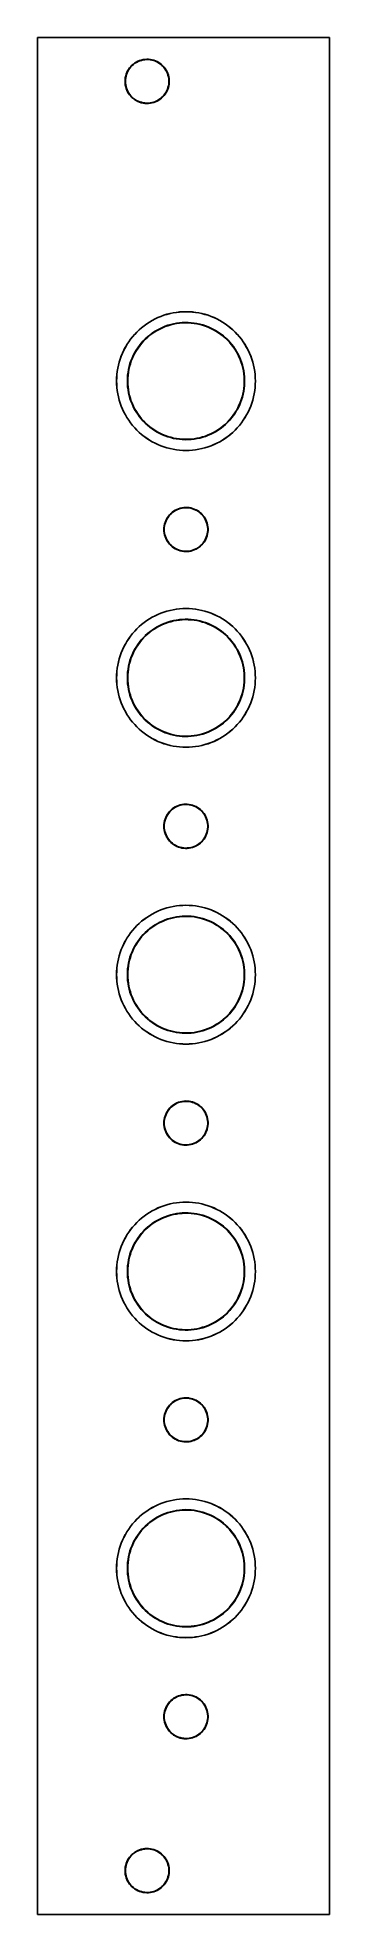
# Model space of a CAD drawing. Extents: x 1 to 21, y 9 to 138.
import ezdxf

# ---------------------------------------------------------------- set-up
doc = ezdxf.new("R2010")
doc.units = 0

msp = doc.modelspace()

# ---------------------------------------------------------------- linework, layer by layer
at = {"color": 5, "true_color": 0x0000ff}
msp.add_polyline3d([(21.24964, 9.25322, 0), (21.24964, 137.75436, 0), (1.27, 137.75436, 0), (1.27, 9.25322, 0), (21.24964, 9.25322, 0)], close=True, dxfattribs=at)
at = {"color": 34, "true_color": 0x008000}
for points in [[(1.27, 9.25322, 0), (21.24964, 9.25322, 0), (21.24964, 137.75436, 0), (1.27, 137.75436, 0), (1.27, 9.25322, 0)], [(8.61821, 136.26083, 0), (8.4963, 136.24305, 0), (8.49236, 136.24243, 0), (8.37299, 136.21449, 0), (8.25615, 136.17893, 0), (8.14185, 136.13321, 0), (8.13831, 136.1314, 0), (8.02909, 136.07552, 0), (7.92495, 136.01203, 0), (7.82843, 135.93837, 0), (7.73445, 135.85709, 0), (7.64528, 135.76792, 0), (7.56908, 135.67393, 0), (7.49796, 135.57488, 0), (7.43446, 135.4682, 0), (7.43266, 135.46466, 0), (7.38186, 135.3529, 0), (7.33614, 135.2386, 0), (7.30312, 135.12176, 0), (7.27772, 135.00237, 0), (7.27709, 134.99846, 0), (7.26186, 134.87654, 0), (7.25678, 134.75461, 0), (7.26186, 134.6327, 0), (7.27709, 134.51077, 0), (7.27772, 134.50684, 0), (7.30312, 134.38747, 0), (7.33614, 134.27063, 0), (7.38186, 134.15633, 0), (7.43266, 134.04457, 0), (7.43446, 134.04103, 0), (7.49796, 133.93435, 0), (7.56908, 133.83528, 0), (7.64528, 133.74131, 0), (7.64809, 133.73849, 0), (7.64811, 133.73848, 0), (7.73445, 133.65214, 0), (7.82843, 133.57086, 0), (7.92495, 133.4972, 0), (8.02909, 133.43369, 0), (8.13831, 133.37782, 0), (8.14185, 133.37602, 0), (8.25615, 133.3303, 0), (8.37299, 133.29473, 0), (8.49236, 133.26679, 0), (8.4963, 133.26618, 0), (8.61821, 133.2484, 0), (8.74014, 133.24078, 0), (8.86206, 133.24331, 0), (8.98398, 133.25602, 0), (8.9879, 133.25664, 0), (9.10981, 133.2795, 0), (9.22666, 133.30998, 0), (9.34096, 133.35316, 0), (9.45271, 133.40396, 0), (9.45626, 133.40575, 0), (9.56293, 133.46418, 0), (9.66454, 133.53276, 0), (9.76106, 133.60896, 0), (9.84995, 133.69278, 0), (9.85277, 133.69559, 0), (9.93404, 133.78702, 0), (10.01024, 133.88355, 0), (10.07629, 133.98768, 0), (10.13217, 134.09691, 0), (10.13397, 134.10045, 0), (10.18477, 134.21221, 0), (10.22287, 134.32651, 0), (10.25334, 134.44589, 0), (10.27366, 134.56781, 0), (10.2743, 134.57173, 0), (10.28445, 134.69366, 0), (10.28445, 134.81557, 0), (10.2743, 134.9375, 0), (10.27366, 134.94142, 0), (10.25334, 135.06334, 0), (10.22287, 135.18271, 0), (10.18477, 135.29702, 0), (10.13397, 135.40878, 0), (10.13217, 135.41232, 0), (10.07629, 135.52153, 0), (10.01024, 135.62567, 0), (9.93404, 135.72219, 0), (9.85277, 135.81364, 0), (9.84995, 135.81645, 0), (9.76106, 135.90027, 0), (9.66454, 135.97647, 0), (9.56293, 136.04505, 0), (9.45626, 136.10346, 0), (9.45271, 136.10526, 0), (9.34096, 136.15607, 0), (9.22666, 136.19925, 0), (9.10981, 136.22972, 0), (8.9879, 136.25259, 0), (8.98398, 136.25322, 0), (8.86206, 136.26592, 0), (8.74014, 136.26845, 0), (8.61821, 136.26083, 0)], [(8.9827, 133.28129, 0), (8.86206, 133.26871, 0), (8.74014, 133.26618, 0), (8.61821, 133.2738, 0), (8.49967, 133.29108, 0), (8.38083, 133.31889, 0), (8.26399, 133.35445, 0), (8.14984, 133.40011, 0), (8.04402, 133.45425, 0), (7.93988, 133.51775, 0), (7.84336, 133.59141, 0), (7.74945, 133.67262, 0), (7.66583, 133.75624, 0), (7.58963, 133.85022, 0), (7.51851, 133.94927, 0), (7.45582, 134.0546, 0), (7.40601, 134.16417, 0), (7.36029, 134.27848, 0), (7.32727, 134.39532, 0), (7.30218, 134.51323, 0), (7.28725, 134.6327, 0), (7.28218, 134.75461, 0), (7.28725, 134.87654, 0), (7.30218, 134.996, 0), (7.32727, 135.11391, 0), (7.36029, 135.23075, 0), (7.40601, 135.34504, 0), (7.45584, 135.45466, 0), (7.51851, 135.55994, 0), (7.58963, 135.65901, 0), (7.66583, 135.75299, 0), (7.74938, 135.83654, 0), (7.84336, 135.91782, 0), (7.93988, 135.99148, 0), (8.04402, 136.05498, 0), (8.14984, 136.10912, 0), (8.26399, 136.15477, 0), (8.38083, 136.19034, 0), (8.49967, 136.21815, 0), (8.61821, 136.23543, 0), (8.74014, 136.24305, 0), (8.86206, 136.24052, 0), (8.98258, 136.22797, 0), (9.10197, 136.20558, 0), (9.21881, 136.17509, 0), (9.33311, 136.13192, 0), (9.44338, 136.0818, 0), (9.54801, 136.02449, 0), (9.6496, 135.95592, 0), (9.74613, 135.87972, 0), (9.83316, 135.79766, 0), (9.9135, 135.70727, 0), (9.98969, 135.61075, 0), (10.05574, 135.50661, 0), (10.10981, 135.40092, 0), (10.16062, 135.28917, 0), (10.19872, 135.17487, 0), (10.2292, 135.05549, 0), (10.2489, 134.93732, 0), (10.25905, 134.81557, 0), (10.25905, 134.69366, 0), (10.2489, 134.57191, 0), (10.2292, 134.45374, 0), (10.19872, 134.33436, 0), (10.16062, 134.22005, 0), (10.10981, 134.1083, 0), (10.05574, 134.00262, 0), (9.98969, 133.89848, 0), (9.9135, 133.80196, 0), (9.8331, 133.71151, 0), (9.74613, 133.62951, 0), (9.6496, 133.55331, 0), (9.54801, 133.48473, 0), (9.44338, 133.42743, 0), (9.33311, 133.37731, 0), (9.21881, 133.33412, 0), (9.10197, 133.30365, 0), (8.9827, 133.28129, 0)], [(11.21156, 118.97994, 0), (10.99058, 118.96471, 0), (10.77468, 118.93931, 0), (10.77428, 118.93924, 0), (10.55584, 118.90368, 0), (10.34248, 118.85796, 0), (10.12912, 118.80462, 0), (9.92084, 118.73858, 0), (9.71256, 118.66492, 0), (9.5119, 118.5811, 0), (9.31124, 118.48712, 0), (9.31089, 118.48694, 0), (9.11785, 118.38534, 0), (8.92989, 118.27358, 0), (8.74447, 118.1542, 0), (8.56667, 118.02466, 0), (8.39395, 117.89004, 0), (8.22885, 117.74526, 0), (8.07137, 117.59286, 0), (8.07109, 117.59258, 0), (7.91869, 117.4351, 0), (7.77391, 117.27, 0), (7.63929, 117.09728, 0), (7.50975, 116.91948, 0), (7.39037, 116.73406, 0), (7.27861, 116.5461, 0), (7.27843, 116.54575, 0), (7.17701, 116.35306, 0), (7.17683, 116.35271, 0), (7.08285, 116.15205, 0), (6.99903, 115.95139, 0), (6.92537, 115.74311, 0), (6.85933, 115.53483, 0), (6.80599, 115.32147, 0), (6.76027, 115.10811, 0), (6.72471, 114.88967, 0), (6.72465, 114.88928, 0), (6.69924, 114.67338, 0), (6.68401, 114.4524, 0), (6.67893, 114.23396, 0), (6.68401, 114.01552, 0), (6.69924, 113.79454, 0), (6.72465, 113.57863, 0), (6.72471, 113.57824, 0), (6.76027, 113.3598, 0), (6.80599, 113.14644, 0), (6.85933, 112.93308, 0), (6.92537, 112.7248, 0), (6.99903, 112.51652, 0), (7.08285, 112.31586, 0), (7.17683, 112.1152, 0), (7.17701, 112.11485, 0), (7.27861, 111.92181, 0), (7.39037, 111.73385, 0), (7.50975, 111.54843, 0), (7.63929, 111.37063, 0), (7.77391, 111.19791, 0), (7.91869, 111.03281, 0), (8.07109, 110.87533, 0), (8.07137, 110.87505, 0), (8.22885, 110.72265, 0), (8.39395, 110.57787, 0), (8.56667, 110.44325, 0), (8.74447, 110.31371, 0), (8.92989, 110.19433, 0), (9.11785, 110.08257, 0), (9.31089, 109.98097, 0), (9.31124, 109.98079, 0), (9.5119, 109.88681, 0), (9.71256, 109.80299, 0), (9.92084, 109.72933, 0), (10.12912, 109.66329, 0), (10.34248, 109.60995, 0), (10.55584, 109.56423, 0), (10.55624, 109.56416, 0), (10.55625, 109.56416, 0), (10.77428, 109.52867, 0), (10.77468, 109.5286, 0), (10.99058, 109.50321, 0), (11.21156, 109.48796, 0), (11.43, 109.48288, 0), (11.64844, 109.48796, 0), (11.86942, 109.50321, 0), (12.08532, 109.5286, 0), (12.08571, 109.52867, 0), (12.30374, 109.56416, 0), (12.30375, 109.56416, 0), (12.30415, 109.56423, 0), (12.51751, 109.60995, 0), (12.73087, 109.66329, 0), (12.93915, 109.72933, 0), (13.14743, 109.80299, 0), (13.34809, 109.88681, 0), (13.54875, 109.98079, 0), (13.5491, 109.98097, 0), (13.74214, 110.08257, 0), (13.9301, 110.19433, 0), (14.11552, 110.31371, 0), (14.29332, 110.44325, 0), (14.46604, 110.57787, 0), (14.63114, 110.72265, 0), (14.78862, 110.87505, 0), (14.7889, 110.87533, 0), (14.9413, 111.03281, 0), (15.08608, 111.19791, 0), (15.2207, 111.37063, 0), (15.35024, 111.54843, 0), (15.46962, 111.73385, 0), (15.58138, 111.92181, 0), (15.68298, 112.11485, 0), (15.68316, 112.1152, 0), (15.77714, 112.31586, 0), (15.86096, 112.51652, 0), (15.93462, 112.7248, 0), (16.00066, 112.93308, 0), (16.05399, 113.14644, 0), (16.09972, 113.3598, 0), (16.13528, 113.57824, 0), (16.13535, 113.57863, 0), (16.16075, 113.79454, 0), (16.17598, 114.01552, 0), (16.18106, 114.23396, 0), (16.17598, 114.4524, 0), (16.16075, 114.67338, 0), (16.13535, 114.88928, 0), (16.13528, 114.88967, 0), (16.09972, 115.10811, 0), (16.05399, 115.32147, 0), (16.00066, 115.53483, 0), (15.93462, 115.74311, 0), (15.86096, 115.95139, 0), (15.77714, 116.15205, 0), (15.68316, 116.35271, 0), (15.68298, 116.35306, 0), (15.58156, 116.54575, 0), (15.58138, 116.5461, 0), (15.46962, 116.73406, 0), (15.35024, 116.91948, 0), (15.2207, 117.09728, 0), (15.08608, 117.27, 0), (14.9413, 117.4351, 0), (14.7889, 117.59258, 0), (14.78862, 117.59286, 0), (14.63114, 117.74526, 0), (14.46604, 117.89004, 0), (14.29332, 118.02466, 0), (14.11552, 118.1542, 0), (13.9301, 118.27358, 0), (13.74214, 118.38534, 0), (13.5491, 118.48694, 0), (13.54875, 118.48712, 0), (13.34809, 118.5811, 0), (13.14743, 118.66492, 0), (12.93915, 118.73858, 0), (12.73087, 118.80462, 0), (12.51751, 118.85796, 0), (12.30415, 118.90368, 0), (12.08571, 118.93924, 0), (12.08532, 118.93931, 0), (11.86942, 118.96471, 0), (11.64844, 118.97994, 0), (11.43, 118.98503, 0), (11.21156, 118.97994, 0)], [(11.86942, 109.50575, 0), (11.64844, 109.49051, 0), (11.43, 109.48543, 0), (11.21156, 109.49051, 0), (10.99058, 109.50575, 0), (10.77468, 109.53115, 0), (10.77466, 109.53115, 0), (10.55663, 109.56664, 0), (10.34327, 109.61236, 0), (10.12991, 109.6657, 0), (9.92163, 109.73174, 0), (9.71335, 109.8054, 0), (9.51268, 109.88922, 0), (9.31203, 109.9832, 0), (9.11933, 110.08462, 0), (8.93138, 110.19638, 0), (8.74596, 110.31576, 0), (8.56816, 110.4453, 0), (8.39544, 110.57992, 0), (8.23034, 110.7247, 0), (8.073, 110.87696, 0), (7.92074, 111.0343, 0), (7.77596, 111.1994, 0), (7.64134, 111.37212, 0), (7.5118, 111.54992, 0), (7.39242, 111.73534, 0), (7.28066, 111.9233, 0), (7.17924, 112.11599, 0), (7.08526, 112.31665, 0), (7.00144, 112.51731, 0), (6.92778, 112.72559, 0), (6.86174, 112.93387, 0), (6.8084, 113.14723, 0), (6.76268, 113.36059, 0), (6.72717, 113.57874, 0), (6.70178, 113.79454, 0), (6.68655, 114.01552, 0), (6.68147, 114.23396, 0), (6.68655, 114.4524, 0), (6.70178, 114.67338, 0), (6.72717, 114.88917, 0), (6.76268, 115.10732, 0), (6.8084, 115.32068, 0), (6.86174, 115.53404, 0), (6.92778, 115.74232, 0), (7.00144, 115.9506, 0), (7.08526, 116.15126, 0), (7.17921, 116.35185, 0), (7.28066, 116.54461, 0), (7.39242, 116.73257, 0), (7.5118, 116.91799, 0), (7.64134, 117.09579, 0), (7.77596, 117.26851, 0), (7.92074, 117.43361, 0), (8.073, 117.59095, 0), (8.23034, 117.74321, 0), (8.39544, 117.88799, 0), (8.56816, 118.02261, 0), (8.74596, 118.15215, 0), (8.93138, 118.27153, 0), (9.11933, 118.38329, 0), (9.31203, 118.48471, 0), (9.51268, 118.57869, 0), (9.71335, 118.66251, 0), (9.92163, 118.73617, 0), (10.12991, 118.80221, 0), (10.34327, 118.85555, 0), (10.55663, 118.90127, 0), (10.77466, 118.93676, 0), (10.77468, 118.93676, 0), (10.99058, 118.96217, 0), (11.21156, 118.9774, 0), (11.43, 118.98248, 0), (11.64844, 118.9774, 0), (11.86942, 118.96217, 0), (12.08532, 118.93676, 0), (12.08533, 118.93676, 0), (12.30336, 118.90127, 0), (12.51672, 118.85555, 0), (12.73008, 118.80221, 0), (12.93836, 118.73617, 0), (13.14664, 118.66251, 0), (13.3473, 118.57869, 0), (13.54789, 118.48474, 0), (13.74065, 118.38329, 0), (13.92861, 118.27153, 0), (14.11403, 118.15215, 0), (14.29183, 118.02261, 0), (14.46455, 117.88799, 0), (14.62965, 117.74321, 0), (14.78699, 117.59095, 0), (14.93925, 117.43361, 0), (15.08403, 117.26851, 0), (15.21865, 117.09579, 0), (15.34819, 116.91799, 0), (15.46757, 116.73257, 0), (15.57933, 116.54461, 0), (15.68078, 116.35185, 0), (15.77473, 116.15126, 0), (15.85855, 115.9506, 0), (15.93221, 115.74232, 0), (15.99825, 115.53404, 0), (16.05159, 115.32068, 0), (16.09731, 115.10732, 0), (16.1328, 114.88928, 0), (16.1582, 114.67338, 0), (16.17345, 114.4524, 0), (16.17852, 114.23396, 0), (16.17345, 114.01552, 0), (16.1582, 113.79454, 0), (16.1328, 113.57863, 0), (16.1328, 113.57862, 0), (16.09731, 113.36059, 0), (16.05159, 113.14723, 0), (15.99825, 112.93387, 0), (15.93221, 112.72559, 0), (15.85855, 112.51731, 0), (15.77473, 112.31665, 0), (15.68075, 112.11599, 0), (15.57933, 111.9233, 0), (15.46757, 111.73534, 0), (15.34819, 111.54992, 0), (15.21865, 111.37212, 0), (15.08403, 111.1994, 0), (14.93925, 111.0343, 0), (14.78699, 110.87696, 0), (14.62965, 110.7247, 0), (14.46455, 110.57992, 0), (14.29183, 110.4453, 0), (14.11403, 110.31576, 0), (13.92861, 110.19638, 0), (13.74065, 110.08462, 0), (13.54789, 109.98317, 0), (13.3473, 109.88922, 0), (13.14664, 109.8054, 0), (12.93836, 109.73174, 0), (12.73008, 109.6657, 0), (12.51672, 109.61236, 0), (12.30336, 109.56664, 0), (12.08533, 109.53115, 0), (12.08532, 109.53115, 0), (11.86942, 109.50575, 0)], [(11.17854, 118.23954, 0), (10.97788, 118.22175, 0), (10.77976, 118.19381, 0), (10.77583, 118.19319, 0), (10.57771, 118.15509, 0), (10.38213, 118.10683, 0), (10.18909, 118.05095, 0), (10.00113, 117.98491, 0), (9.81317, 117.90871, 0), (9.63283, 117.82235, 0), (9.62928, 117.82055, 0), (9.45149, 117.72657, 0), (9.27877, 117.62243, 0), (9.11112, 117.51067, 0), (8.95111, 117.38875, 0), (8.79617, 117.26175, 0), (8.64631, 117.12459, 0), (8.6435, 117.12178, 0), (8.5038, 116.97954, 0), (8.36918, 116.82968, 0), (8.24217, 116.6722, 0), (8.12534, 116.50964, 0), (8.01612, 116.342, 0), (7.91452, 116.16928, 0), (7.82054, 115.98894, 0), (7.81874, 115.9854, 0), (7.73746, 115.80252, 0), (7.66126, 115.6171, 0), (7.59776, 115.4266, 0), (7.54188, 115.23356, 0), (7.4987, 115.03798, 0), (7.46314, 114.83986, 0), (7.46252, 114.83593, 0), (7.43712, 114.63528, 0), (7.42188, 114.43462, 0), (7.41679, 114.23396, 0), (7.42188, 114.03329, 0), (7.43712, 113.83264, 0), (7.46252, 113.63198, 0), (7.46314, 113.62805, 0), (7.4987, 113.42993, 0), (7.54188, 113.23435, 0), (7.59776, 113.04131, 0), (7.66126, 112.85081, 0), (7.73746, 112.66539, 0), (7.81874, 112.48251, 0), (7.82054, 112.47897, 0), (7.91452, 112.29863, 0), (8.01612, 112.12591, 0), (8.12534, 111.95827, 0), (8.24217, 111.79571, 0), (8.36918, 111.63823, 0), (8.5038, 111.48837, 0), (8.6435, 111.34613, 0), (8.64631, 111.34332, 0), (8.79617, 111.20616, 0), (8.95111, 111.07916, 0), (9.11112, 110.95724, 0), (9.27877, 110.84548, 0), (9.45149, 110.74134, 0), (9.62928, 110.64736, 0), (9.63283, 110.64556, 0), (9.81317, 110.5592, 0), (10.00113, 110.483, 0), (10.18909, 110.41696, 0), (10.38213, 110.36108, 0), (10.57771, 110.31282, 0), (10.77583, 110.27472, 0), (10.77976, 110.27409, 0), (10.97788, 110.24616, 0), (11.17854, 110.22838, 0), (11.3792, 110.22076, 0), (11.57986, 110.2233, 0), (11.78052, 110.23599, 0), (11.98118, 110.25886, 0), (11.9851, 110.25948, 0), (12.18322, 110.2925, 0), (12.3788, 110.33568, 0), (12.57438, 110.38648, 0), (12.76488, 110.44998, 0), (12.95284, 110.5211, 0), (13.13826, 110.60238, 0), (13.31606, 110.69128, 0), (13.3196, 110.69308, 0), (13.49486, 110.79214, 0), (13.66504, 110.90136, 0), (13.83014, 111.0182, 0), (13.98762, 111.14012, 0), (14.14002, 111.2722, 0), (14.2848, 111.4119, 0), (14.28761, 111.41471, 0), (14.42477, 111.56203, 0), (14.55431, 111.71443, 0), (14.67623, 111.87445, 0), (14.79053, 112.03955, 0), (14.89721, 112.21227, 0), (14.99373, 112.38753, 0), (14.99553, 112.39107, 0), (15.08189, 112.57141, 0), (15.16063, 112.75683, 0), (15.23175, 112.94733, 0), (15.29017, 113.13783, 0), (15.34097, 113.33341, 0), (15.38161, 113.52899, 0), (15.38224, 113.53292, 0), (15.41271, 113.73357, 0), (15.43303, 113.9317, 0), (15.4432, 114.13236, 0), (15.4432, 114.33556, 0), (15.43303, 114.53621, 0), (15.41271, 114.73434, 0), (15.38224, 114.935, 0), (15.38161, 114.93892, 0), (15.34097, 115.1345, 0), (15.29017, 115.33008, 0), (15.23175, 115.52058, 0), (15.16063, 115.71108, 0), (15.08189, 115.8965, 0), (14.99553, 116.07684, 0), (14.99373, 116.08038, 0), (14.89721, 116.25564, 0), (14.79053, 116.42836, 0), (14.67623, 116.59346, 0), (14.55431, 116.75348, 0), (14.42477, 116.90588, 0), (14.28761, 117.0532, 0), (14.2848, 117.05601, 0), (14.14002, 117.19571, 0), (13.98762, 117.32779, 0), (13.83014, 117.44971, 0), (13.66504, 117.56655, 0), (13.49486, 117.67577, 0), (13.3196, 117.77483, 0), (13.31606, 117.77663, 0), (13.13826, 117.86553, 0), (12.95284, 117.94681, 0), (12.76488, 118.01793, 0), (12.57438, 118.08143, 0), (12.3788, 118.13223, 0), (12.18322, 118.17541, 0), (11.9851, 118.20843, 0), (11.98118, 118.20906, 0), (11.78052, 118.23191, 0), (11.57986, 118.24461, 0), (11.3792, 118.24715, 0), (11.17854, 118.23954, 0)], [(11.78052, 110.26139, 0), (11.57986, 110.24869, 0), (11.3792, 110.24615, 0), (11.17854, 110.25378, 0), (10.97788, 110.27156, 0), (10.78237, 110.29912, 0), (10.58556, 110.33697, 0), (10.38998, 110.38523, 0), (10.19694, 110.44111, 0), (10.00897, 110.50715, 0), (9.82102, 110.58335, 0), (9.64211, 110.66903, 0), (9.46641, 110.76189, 0), (9.29369, 110.86603, 0), (9.12606, 110.97779, 0), (8.96604, 111.09971, 0), (8.8111, 111.22671, 0), (8.66182, 111.36333, 0), (8.52435, 111.5033, 0), (8.38973, 111.65316, 0), (8.26273, 111.81064, 0), (8.14589, 111.9732, 0), (8.03667, 112.14084, 0), (7.93507, 112.31356, 0), (7.84263, 112.49094, 0), (7.76161, 112.67324, 0), (7.68541, 112.85866, 0), (7.62191, 113.04916, 0), (7.56603, 113.2422, 0), (7.52285, 113.43778, 0), (7.48771, 113.63356, 0), (7.46252, 113.83264, 0), (7.44728, 114.03329, 0), (7.44219, 114.23396, 0), (7.44728, 114.43462, 0), (7.46252, 114.63528, 0), (7.48771, 114.83435, 0), (7.52285, 115.03013, 0), (7.56603, 115.22571, 0), (7.62191, 115.41875, 0), (7.68541, 115.60925, 0), (7.76161, 115.79467, 0), (7.84263, 115.97697, 0), (7.93507, 116.15435, 0), (8.03667, 116.32707, 0), (8.14589, 116.49471, 0), (8.26273, 116.65727, 0), (8.38973, 116.81475, 0), (8.52435, 116.96461, 0), (8.66182, 117.10458, 0), (8.8111, 117.2412, 0), (8.96604, 117.3682, 0), (9.12606, 117.49012, 0), (9.29369, 117.60188, 0), (9.46641, 117.70602, 0), (9.64211, 117.79888, 0), (9.82102, 117.88456, 0), (10.00897, 117.96076, 0), (10.19694, 118.0268, 0), (10.38998, 118.08268, 0), (10.58556, 118.13094, 0), (10.78237, 118.16879, 0), (10.97788, 118.19636, 0), (11.17854, 118.21414, 0), (11.3792, 118.22175, 0), (11.57986, 118.21922, 0), (11.78052, 118.20652, 0), (11.98052, 118.18374, 0), (12.17537, 118.15126, 0), (12.37095, 118.10808, 0), (12.56653, 118.05728, 0), (12.75703, 117.99378, 0), (12.94499, 117.92266, 0), (13.13041, 117.84138, 0), (13.30513, 117.75402, 0), (13.47993, 117.65522, 0), (13.65011, 117.546, 0), (13.81521, 117.42916, 0), (13.97269, 117.30724, 0), (14.12509, 117.17516, 0), (14.26796, 117.0373, 0), (14.40422, 116.89095, 0), (14.53376, 116.73855, 0), (14.65568, 116.57853, 0), (14.76998, 116.41343, 0), (14.87666, 116.24071, 0), (14.97238, 116.06691, 0), (15.05774, 115.88865, 0), (15.13648, 115.70323, 0), (15.2076, 115.51273, 0), (15.26602, 115.32223, 0), (15.31682, 115.12665, 0), (15.35734, 114.93166, 0), (15.38731, 114.73434, 0), (15.40763, 114.53621, 0), (15.4178, 114.33556, 0), (15.4178, 114.13236, 0), (15.40763, 113.9317, 0), (15.38731, 113.73357, 0), (15.35733, 113.53622, 0), (15.31682, 113.34126, 0), (15.26602, 113.14568, 0), (15.2076, 112.95518, 0), (15.13648, 112.76468, 0), (15.05774, 112.57926, 0), (14.97238, 112.401, 0), (14.87666, 112.2272, 0), (14.76998, 112.05448, 0), (14.65568, 111.88938, 0), (14.53376, 111.72936, 0), (14.40422, 111.57696, 0), (14.26796, 111.43061, 0), (14.12509, 111.29275, 0), (13.97269, 111.16067, 0), (13.81521, 111.03875, 0), (13.65011, 110.92191, 0), (13.47993, 110.81269, 0), (13.30513, 110.71389, 0), (13.13041, 110.62653, 0), (12.94499, 110.54525, 0), (12.75703, 110.47413, 0), (12.56653, 110.41063, 0), (12.37095, 110.35983, 0), (12.17537, 110.31665, 0), (11.98052, 110.28417, 0), (11.78052, 110.26139, 0)], [(11.2776, 105.58018, 0), (11.15567, 105.56239, 0), (11.15175, 105.56177, 0), (11.03237, 105.53383, 0), (10.91553, 105.49827, 0), (10.80123, 105.45255, 0), (10.79769, 105.45075, 0), (10.68847, 105.39487, 0), (10.58433, 105.33137, 0), (10.48781, 105.25771, 0), (10.39383, 105.17643, 0), (10.39101, 105.17362, 0), (10.391, 105.1736, 0), (10.30466, 105.08726, 0), (10.22846, 104.99328, 0), (10.15734, 104.89422, 0), (10.09384, 104.78754, 0), (10.09204, 104.784, 0), (10.04124, 104.67224, 0), (9.99552, 104.55794, 0), (9.9625, 104.4411, 0), (9.93709, 104.32172, 0), (9.93648, 104.3178, 0), (9.92123, 104.19587, 0), (9.91616, 104.07396, 0), (9.92123, 103.95204, 0), (9.93648, 103.83011, 0), (9.93709, 103.82619, 0), (9.9625, 103.70681, 0), (9.99552, 103.58997, 0), (10.04124, 103.47567, 0), (10.09204, 103.36391, 0), (10.09384, 103.36037, 0), (10.15734, 103.25369, 0), (10.22846, 103.15463, 0), (10.30466, 103.06065, 0), (10.391, 102.97431, 0), (10.39101, 102.97429, 0), (10.39383, 102.97148, 0), (10.48781, 102.8902, 0), (10.58433, 102.81654, 0), (10.68847, 102.75304, 0), (10.79769, 102.69716, 0), (10.80123, 102.69536, 0), (10.91553, 102.64964, 0), (11.03237, 102.61408, 0), (11.15175, 102.58614, 0), (11.15567, 102.58552, 0), (11.2776, 102.56773, 0), (11.39952, 102.56011, 0), (11.52144, 102.56266, 0), (11.64336, 102.57536, 0), (11.64728, 102.57598, 0), (11.7692, 102.59884, 0), (11.88604, 102.62932, 0), (12.00034, 102.6725, 0), (12.1121, 102.7233, 0), (12.11564, 102.7251, 0), (12.22232, 102.78352, 0), (12.32392, 102.8521, 0), (12.42044, 102.9283, 0), (12.50934, 103.01212, 0), (12.51215, 103.01493, 0), (12.59343, 103.10637, 0), (12.66963, 103.20289, 0), (12.73567, 103.30703, 0), (12.79155, 103.41625, 0), (12.79335, 103.41979, 0), (12.84415, 103.53155, 0), (12.88225, 103.64585, 0), (12.91273, 103.76523, 0), (12.93305, 103.88715, 0), (12.93368, 103.89108, 0), (12.94384, 104.013, 0), (12.94384, 104.13492, 0), (12.93368, 104.25683, 0), (12.93305, 104.26076, 0), (12.91273, 104.38268, 0), (12.88225, 104.50206, 0), (12.84415, 104.61636, 0), (12.79335, 104.72812, 0), (12.79155, 104.73166, 0), (12.73567, 104.84088, 0), (12.66963, 104.94502, 0), (12.59343, 105.04154, 0), (12.51215, 105.13298, 0), (12.50934, 105.13579, 0), (12.42044, 105.21961, 0), (12.32392, 105.29581, 0), (12.22232, 105.36439, 0), (12.11564, 105.42281, 0), (12.1121, 105.42461, 0), (12.00034, 105.47541, 0), (11.88604, 105.51859, 0), (11.7692, 105.54907, 0), (11.64728, 105.57193, 0), (11.64336, 105.57255, 0), (11.52144, 105.58525, 0), (11.39952, 105.5878, 0), (11.2776, 105.58018, 0)], [(11.64208, 102.60063, 0), (11.52144, 102.58806, 0), (11.39952, 102.58551, 0), (11.2776, 102.59313, 0), (11.15896, 102.61044, 0), (11.04022, 102.63823, 0), (10.92338, 102.67379, 0), (10.80918, 102.71947, 0), (10.7034, 102.77359, 0), (10.59926, 102.83709, 0), (10.50274, 102.91075, 0), (10.40875, 102.99203, 0), (10.32521, 103.07558, 0), (10.24901, 103.16956, 0), (10.17789, 103.26862, 0), (10.1152, 103.37394, 0), (10.06539, 103.48352, 0), (10.01967, 103.59782, 0), (9.98664, 103.71466, 0), (9.96159, 103.83246, 0), (9.94664, 103.95204, 0), (9.94156, 104.07396, 0), (9.94664, 104.19587, 0), (9.96159, 104.31545, 0), (9.98664, 104.43325, 0), (10.01967, 104.55009, 0), (10.06539, 104.66439, 0), (10.1152, 104.77397, 0), (10.17789, 104.87929, 0), (10.24901, 104.97835, 0), (10.32521, 105.07233, 0), (10.40875, 105.15588, 0), (10.50274, 105.23716, 0), (10.59926, 105.31082, 0), (10.7034, 105.37432, 0), (10.80918, 105.42844, 0), (10.92338, 105.47412, 0), (11.04022, 105.50968, 0), (11.15907, 105.5375, 0), (11.2776, 105.55478, 0), (11.39952, 105.5624, 0), (11.52144, 105.55985, 0), (11.64196, 105.54731, 0), (11.76135, 105.52492, 0), (11.87819, 105.49444, 0), (11.99249, 105.45126, 0), (12.10276, 105.40114, 0), (12.20739, 105.34384, 0), (12.30899, 105.27526, 0), (12.40551, 105.19906, 0), (12.49248, 105.11706, 0), (12.57288, 105.02661, 0), (12.64908, 104.93009, 0), (12.71512, 104.82595, 0), (12.76929, 104.72007, 0), (12.82, 104.60851, 0), (12.8581, 104.49421, 0), (12.88858, 104.37483, 0), (12.90831, 104.25643, 0), (12.91843, 104.13492, 0), (12.91843, 104.013, 0), (12.90831, 103.89148, 0), (12.88858, 103.77308, 0), (12.8581, 103.6537, 0), (12.82, 103.5394, 0), (12.76929, 103.42784, 0), (12.71512, 103.32196, 0), (12.64908, 103.21782, 0), (12.57288, 103.1213, 0), (12.49248, 103.03085, 0), (12.40551, 102.94885, 0), (12.30899, 102.87265, 0), (12.20739, 102.80407, 0), (12.10276, 102.74677, 0), (11.99249, 102.69665, 0), (11.87819, 102.65347, 0), (11.76135, 102.62299, 0), (11.64208, 102.60063, 0)], [(11.21156, 98.65995, 0), (10.99058, 98.64471, 0), (10.77468, 98.61931, 0), (10.77428, 98.61924, 0), (10.55625, 98.58375, 0), (10.55624, 98.58375, 0), (10.55584, 98.58368, 0), (10.34248, 98.53796, 0), (10.12912, 98.48462, 0), (9.92084, 98.41858, 0), (9.71256, 98.34492, 0), (9.5119, 98.2611, 0), (9.31124, 98.16712, 0), (9.31089, 98.16694, 0), (9.11785, 98.06534, 0), (8.92989, 97.95358, 0), (8.74447, 97.8342, 0), (8.56667, 97.70466, 0), (8.39395, 97.57004, 0), (8.22885, 97.42526, 0), (8.07137, 97.27286, 0), (8.07109, 97.27258, 0), (7.91869, 97.1151, 0), (7.77391, 96.95, 0), (7.63929, 96.77728, 0), (7.50975, 96.59948, 0), (7.39037, 96.41406, 0), (7.27861, 96.2261, 0), (7.27843, 96.22575, 0), (7.17701, 96.03306, 0), (7.17683, 96.03271, 0), (7.08285, 95.83205, 0), (6.99903, 95.63139, 0), (6.92537, 95.42311, 0), (6.85933, 95.21483, 0), (6.80599, 95.00147, 0), (6.76027, 94.78811, 0), (6.76021, 94.78772, 0), (6.76021, 94.7877, 0), (6.72471, 94.56967, 0), (6.72465, 94.56928, 0), (6.69924, 94.35338, 0), (6.68401, 94.13239, 0), (6.67893, 93.91395, 0), (6.68401, 93.69552, 0), (6.69924, 93.47453, 0), (6.72465, 93.25864, 0), (6.72471, 93.25824, 0), (6.76027, 93.0398, 0), (6.80599, 92.82644, 0), (6.85933, 92.61308, 0), (6.92537, 92.4048, 0), (6.99903, 92.19652, 0), (7.08285, 91.99586, 0), (7.17683, 91.7952, 0), (7.17701, 91.79485, 0), (7.27861, 91.60181, 0), (7.39037, 91.41385, 0), (7.50975, 91.22843, 0), (7.63929, 91.05063, 0), (7.77391, 90.87791, 0), (7.91869, 90.71281, 0), (8.07109, 90.55533, 0), (8.07137, 90.55505, 0), (8.22885, 90.40265, 0), (8.39395, 90.25787, 0), (8.56667, 90.12325, 0), (8.74447, 89.99371, 0), (8.92989, 89.87433, 0), (9.11785, 89.76257, 0), (9.31089, 89.66097, 0), (9.31124, 89.66079, 0), (9.5119, 89.56681, 0), (9.71256, 89.48299, 0), (9.92084, 89.40933, 0), (10.12912, 89.34329, 0), (10.34248, 89.28995, 0), (10.55584, 89.24423, 0), (10.55624, 89.24416, 0), (10.55625, 89.24416, 0), (10.77428, 89.20867, 0), (10.77468, 89.20861, 0), (10.99058, 89.1832, 0), (11.21156, 89.16797, 0), (11.43, 89.16288, 0), (11.64844, 89.16797, 0), (11.86942, 89.1832, 0), (12.08532, 89.20861, 0), (12.08571, 89.20867, 0), (12.30374, 89.24416, 0), (12.30375, 89.24416, 0), (12.30415, 89.24423, 0), (12.51751, 89.28995, 0), (12.73087, 89.34329, 0), (12.93915, 89.40933, 0), (13.14743, 89.48299, 0), (13.34809, 89.56681, 0), (13.54875, 89.66079, 0), (13.5491, 89.66097, 0), (13.74214, 89.76257, 0), (13.9301, 89.87433, 0), (14.11552, 89.99371, 0), (14.29332, 90.12325, 0), (14.46604, 90.25787, 0), (14.63114, 90.40265, 0), (14.78862, 90.55505, 0), (14.7889, 90.55533, 0), (14.9413, 90.71281, 0), (15.08608, 90.87791, 0), (15.2207, 91.05063, 0), (15.35024, 91.22843, 0), (15.46962, 91.41385, 0), (15.58138, 91.60181, 0), (15.68298, 91.79485, 0), (15.68316, 91.7952, 0), (15.77714, 91.99586, 0), (15.86096, 92.19652, 0), (15.93462, 92.4048, 0), (16.00066, 92.61308, 0), (16.05399, 92.82644, 0), (16.09972, 93.0398, 0), (16.09978, 93.04019, 0), (16.09978, 93.04021, 0), (16.13528, 93.25824, 0), (16.13535, 93.25864, 0), (16.16075, 93.47453, 0), (16.17598, 93.69552, 0), (16.18106, 93.91395, 0), (16.17598, 94.13239, 0), (16.16075, 94.35338, 0), (16.13535, 94.56928, 0), (16.13528, 94.56967, 0), (16.09978, 94.7877, 0), (16.09978, 94.78772, 0), (16.09972, 94.78811, 0), (16.05407, 95.00108, 0), (16.05399, 95.00147, 0), (16.00066, 95.21483, 0), (15.93462, 95.42311, 0), (15.86096, 95.63139, 0), (15.77714, 95.83205, 0), (15.68316, 96.03271, 0), (15.68298, 96.03306, 0), (15.58156, 96.22575, 0), (15.58138, 96.2261, 0), (15.46962, 96.41406, 0), (15.35024, 96.59948, 0), (15.2207, 96.77728, 0), (15.08608, 96.95, 0), (14.9413, 97.1151, 0), (14.7889, 97.27258, 0), (14.78862, 97.27286, 0), (14.63114, 97.42526, 0), (14.46604, 97.57004, 0), (14.29332, 97.70466, 0), (14.11552, 97.8342, 0), (13.9301, 97.95358, 0), (13.74214, 98.06534, 0), (13.5491, 98.16694, 0), (13.54875, 98.16712, 0), (13.34809, 98.2611, 0), (13.14743, 98.34492, 0), (12.93915, 98.41858, 0), (12.73087, 98.48462, 0), (12.51751, 98.53796, 0), (12.30415, 98.58368, 0), (12.30375, 98.58375, 0), (12.30374, 98.58375, 0), (12.08571, 98.61924, 0), (12.08532, 98.61931, 0), (11.86942, 98.64471, 0), (11.64844, 98.65995, 0), (11.43, 98.66503, 0), (11.21156, 98.65995, 0)], [(11.86942, 89.18575, 0), (11.64844, 89.17051, 0), (11.43, 89.16543, 0), (11.21156, 89.17051, 0), (10.99058, 89.18575, 0), (10.77468, 89.21115, 0), (10.77466, 89.21115, 0), (10.55663, 89.24664, 0), (10.34327, 89.29236, 0), (10.12991, 89.3457, 0), (9.92163, 89.41174, 0), (9.71335, 89.4854, 0), (9.51268, 89.56922, 0), (9.31203, 89.6632, 0), (9.11933, 89.76462, 0), (8.93138, 89.87638, 0), (8.74596, 89.99576, 0), (8.56816, 90.1253, 0), (8.39544, 90.25992, 0), (8.23034, 90.4047, 0), (8.073, 90.55696, 0), (7.92074, 90.7143, 0), (7.77596, 90.8794, 0), (7.64134, 91.05212, 0), (7.5118, 91.22992, 0), (7.39242, 91.41534, 0), (7.28066, 91.6033, 0), (7.17924, 91.79599, 0), (7.08526, 91.99665, 0), (7.00144, 92.19731, 0), (6.92778, 92.40559, 0), (6.86174, 92.61387, 0), (6.8084, 92.82723, 0), (6.76268, 93.04059, 0), (6.72718, 93.25864, 0), (6.70178, 93.47453, 0), (6.68655, 93.69552, 0), (6.68147, 93.91395, 0), (6.68655, 94.13239, 0), (6.70178, 94.35338, 0), (6.72717, 94.56917, 0), (6.76268, 94.78732, 0), (6.8084, 95.00068, 0), (6.86174, 95.21404, 0), (6.92778, 95.42232, 0), (7.00144, 95.6306, 0), (7.08526, 95.83126, 0), (7.17921, 96.03185, 0), (7.28066, 96.22461, 0), (7.39242, 96.41257, 0), (7.5118, 96.59799, 0), (7.64134, 96.77579, 0), (7.77596, 96.94851, 0), (7.92074, 97.11361, 0), (8.073, 97.27095, 0), (8.23034, 97.42321, 0), (8.39544, 97.56799, 0), (8.56816, 97.70261, 0), (8.74596, 97.83215, 0), (8.93138, 97.95153, 0), (9.11933, 98.06329, 0), (9.31203, 98.16471, 0), (9.51268, 98.25869, 0), (9.71335, 98.34251, 0), (9.92163, 98.41617, 0), (10.12991, 98.48221, 0), (10.34327, 98.53555, 0), (10.55663, 98.58127, 0), (10.77466, 98.61676, 0), (10.77468, 98.61676, 0), (10.99058, 98.64217, 0), (11.21156, 98.6574, 0), (11.43, 98.66249, 0), (11.64844, 98.6574, 0), (11.86942, 98.64217, 0), (12.08532, 98.61676, 0), (12.08533, 98.61676, 0), (12.30336, 98.58127, 0), (12.51672, 98.53555, 0), (12.73008, 98.48221, 0), (12.93836, 98.41617, 0), (13.14664, 98.34251, 0), (13.3473, 98.25869, 0), (13.54789, 98.16474, 0), (13.74065, 98.06329, 0), (13.92861, 97.95153, 0), (14.11403, 97.83215, 0), (14.29183, 97.70261, 0), (14.46455, 97.56799, 0), (14.62965, 97.42321, 0), (14.78699, 97.27095, 0), (14.93925, 97.11361, 0), (15.08403, 96.94851, 0), (15.21865, 96.77579, 0), (15.34819, 96.59799, 0), (15.46757, 96.41257, 0), (15.57933, 96.22461, 0), (15.68078, 96.03185, 0), (15.77473, 95.83126, 0), (15.85855, 95.6306, 0), (15.93221, 95.42232, 0), (15.99825, 95.21404, 0), (16.05159, 95.00068, 0), (16.09731, 94.78732, 0), (16.1328, 94.56928, 0), (16.1582, 94.35338, 0), (16.17345, 94.13239, 0), (16.17852, 93.91395, 0), (16.17345, 93.69552, 0), (16.1582, 93.47453, 0), (16.1328, 93.25864, 0), (16.1328, 93.25862, 0), (16.09731, 93.04059, 0), (16.05159, 92.82723, 0), (15.99825, 92.61387, 0), (15.93221, 92.40559, 0), (15.85855, 92.19731, 0), (15.77473, 91.99665, 0), (15.68075, 91.79599, 0), (15.57933, 91.6033, 0), (15.46757, 91.41534, 0), (15.34819, 91.22992, 0), (15.21865, 91.05212, 0), (15.08403, 90.8794, 0), (14.93925, 90.7143, 0), (14.78699, 90.55696, 0), (14.62965, 90.4047, 0), (14.46455, 90.25992, 0), (14.29183, 90.1253, 0), (14.11403, 89.99576, 0), (13.92861, 89.87638, 0), (13.74065, 89.76462, 0), (13.54789, 89.66317, 0), (13.3473, 89.56922, 0), (13.14664, 89.4854, 0), (12.93836, 89.41174, 0), (12.73008, 89.3457, 0), (12.51672, 89.29236, 0), (12.30336, 89.24664, 0), (12.08533, 89.21115, 0), (12.08532, 89.21115, 0), (11.86942, 89.18575, 0)], [(11.17854, 97.91953, 0), (10.97788, 97.90175, 0), (10.77976, 97.87381, 0), (10.77583, 97.87319, 0), (10.57771, 97.83509, 0), (10.38213, 97.78683, 0), (10.18909, 97.73095, 0), (10.00113, 97.66491, 0), (9.81317, 97.58871, 0), (9.63283, 97.50235, 0), (9.62928, 97.50055, 0), (9.45149, 97.40657, 0), (9.27877, 97.30243, 0), (9.11112, 97.19067, 0), (8.95111, 97.06875, 0), (8.79617, 96.94175, 0), (8.64631, 96.80459, 0), (8.6435, 96.80178, 0), (8.5038, 96.65954, 0), (8.36918, 96.50968, 0), (8.24217, 96.3522, 0), (8.12534, 96.18964, 0), (8.01612, 96.022, 0), (7.91452, 95.84928, 0), (7.82054, 95.66894, 0), (7.81874, 95.6654, 0), (7.73746, 95.48252, 0), (7.66126, 95.2971, 0), (7.59776, 95.1066, 0), (7.54188, 94.91356, 0), (7.4987, 94.71798, 0), (7.46314, 94.51986, 0), (7.46252, 94.51593, 0), (7.43712, 94.31528, 0), (7.42188, 94.11461, 0), (7.41679, 93.91395, 0), (7.42188, 93.71329, 0), (7.43712, 93.51263, 0), (7.46252, 93.31198, 0), (7.46314, 93.30805, 0), (7.4987, 93.10993, 0), (7.54188, 92.91435, 0), (7.59776, 92.72131, 0), (7.66126, 92.53081, 0), (7.73746, 92.34539, 0), (7.81874, 92.16251, 0), (7.82054, 92.15897, 0), (7.91452, 91.97863, 0), (8.01612, 91.80591, 0), (8.12534, 91.63827, 0), (8.24217, 91.47571, 0), (8.36918, 91.31823, 0), (8.5038, 91.16837, 0), (8.6435, 91.02613, 0), (8.64631, 91.02332, 0), (8.79617, 90.88616, 0), (8.95111, 90.75916, 0), (9.11112, 90.63724, 0), (9.27877, 90.52548, 0), (9.45149, 90.42134, 0), (9.62928, 90.32736, 0), (9.63283, 90.32556, 0), (9.81317, 90.2392, 0), (10.00113, 90.163, 0), (10.18909, 90.09696, 0), (10.38213, 90.04108, 0), (10.57771, 89.99282, 0), (10.77583, 89.95472, 0), (10.77976, 89.9541, 0), (10.97788, 89.92616, 0), (11.17854, 89.90838, 0), (11.3792, 89.90076, 0), (11.57986, 89.9033, 0), (11.78052, 89.916, 0), (11.98118, 89.93886, 0), (11.9851, 89.93948, 0), (12.18322, 89.9725, 0), (12.3788, 90.01568, 0), (12.57438, 90.06648, 0), (12.76488, 90.12998, 0), (12.95284, 90.2011, 0), (13.13826, 90.28238, 0), (13.31606, 90.37128, 0), (13.3196, 90.37308, 0), (13.49486, 90.47214, 0), (13.66504, 90.58136, 0), (13.83014, 90.6982, 0), (13.98762, 90.82012, 0), (14.14002, 90.9522, 0), (14.2848, 91.0919, 0), (14.28761, 91.09471, 0), (14.42477, 91.24203, 0), (14.55431, 91.39443, 0), (14.67623, 91.55445, 0), (14.79053, 91.71955, 0), (14.89721, 91.89227, 0), (14.99373, 92.06753, 0), (14.99553, 92.07107, 0), (15.08189, 92.25141, 0), (15.16063, 92.43683, 0), (15.23175, 92.62733, 0), (15.29017, 92.81783, 0), (15.34097, 93.01341, 0), (15.38161, 93.20899, 0), (15.38224, 93.21292, 0), (15.41271, 93.41358, 0), (15.43303, 93.6117, 0), (15.4432, 93.81236, 0), (15.4432, 94.01556, 0), (15.43303, 94.21622, 0), (15.41271, 94.41434, 0), (15.38224, 94.615, 0), (15.38161, 94.61892, 0), (15.34097, 94.8145, 0), (15.29017, 95.01008, 0), (15.23175, 95.20058, 0), (15.16063, 95.39108, 0), (15.08189, 95.5765, 0), (14.99553, 95.75684, 0), (14.99373, 95.76038, 0), (14.89721, 95.93564, 0), (14.79053, 96.10836, 0), (14.67623, 96.27346, 0), (14.55431, 96.43348, 0), (14.42477, 96.58588, 0), (14.28761, 96.7332, 0), (14.2848, 96.73601, 0), (14.14002, 96.87571, 0), (13.98762, 97.00779, 0), (13.83014, 97.12971, 0), (13.66504, 97.24655, 0), (13.49486, 97.35577, 0), (13.3196, 97.45483, 0), (13.31606, 97.45663, 0), (13.13826, 97.54553, 0), (12.95284, 97.62681, 0), (12.76488, 97.69793, 0), (12.57438, 97.76143, 0), (12.3788, 97.81223, 0), (12.18322, 97.85541, 0), (11.9851, 97.88843, 0), (11.98118, 97.88906, 0), (11.78052, 97.91191, 0), (11.57986, 97.92461, 0), (11.3792, 97.92716, 0), (11.17854, 97.91953, 0)], [(11.78052, 89.9414, 0), (11.57986, 89.9287, 0), (11.3792, 89.92615, 0), (11.17854, 89.93377, 0), (10.97788, 89.95156, 0), (10.78237, 89.97912, 0), (10.58556, 90.01697, 0), (10.38998, 90.06523, 0), (10.19694, 90.12111, 0), (10.00897, 90.18715, 0), (9.82102, 90.26335, 0), (9.64211, 90.34903, 0), (9.46641, 90.44189, 0), (9.29369, 90.54603, 0), (9.12606, 90.65779, 0), (8.96604, 90.77971, 0), (8.8111, 90.90671, 0), (8.66182, 91.04333, 0), (8.52435, 91.1833, 0), (8.38973, 91.33316, 0), (8.26273, 91.49064, 0), (8.14589, 91.6532, 0), (8.03667, 91.82084, 0), (7.93507, 91.99356, 0), (7.84263, 92.17094, 0), (7.76161, 92.35324, 0), (7.68541, 92.53866, 0), (7.62191, 92.72916, 0), (7.56603, 92.9222, 0), (7.52285, 93.11778, 0), (7.48771, 93.31356, 0), (7.46252, 93.51263, 0), (7.44728, 93.71329, 0), (7.44219, 93.91395, 0), (7.44728, 94.11461, 0), (7.46252, 94.31528, 0), (7.48771, 94.51435, 0), (7.52285, 94.71013, 0), (7.56603, 94.90571, 0), (7.62191, 95.09875, 0), (7.68541, 95.28925, 0), (7.76161, 95.47467, 0), (7.84263, 95.65697, 0), (7.93507, 95.83435, 0), (8.03667, 96.00707, 0), (8.14589, 96.17471, 0), (8.26273, 96.33727, 0), (8.38973, 96.49475, 0), (8.52435, 96.64461, 0), (8.66182, 96.78458, 0), (8.8111, 96.9212, 0), (8.96604, 97.0482, 0), (9.12606, 97.17012, 0), (9.29369, 97.28188, 0), (9.46641, 97.38602, 0), (9.64211, 97.47888, 0), (9.82102, 97.56456, 0), (10.00897, 97.64076, 0), (10.19694, 97.7068, 0), (10.38998, 97.76268, 0), (10.58556, 97.81094, 0), (10.78218, 97.84875, 0), (10.97788, 97.87636, 0), (11.17854, 97.89414, 0), (11.3792, 97.90176, 0), (11.57986, 97.89922, 0), (11.78052, 97.88651, 0), (11.98052, 97.86374, 0), (12.17537, 97.83126, 0), (12.37095, 97.78808, 0), (12.56653, 97.73728, 0), (12.75703, 97.67378, 0), (12.94499, 97.60266, 0), (13.13041, 97.52138, 0), (13.30513, 97.43402, 0), (13.47993, 97.33522, 0), (13.65011, 97.226, 0), (13.81521, 97.10916, 0), (13.97269, 96.98724, 0), (14.12509, 96.85516, 0), (14.26796, 96.7173, 0), (14.40422, 96.57095, 0), (14.53376, 96.41855, 0), (14.65568, 96.25853, 0), (14.76998, 96.09343, 0), (14.87666, 95.92071, 0), (14.97238, 95.74691, 0), (15.05774, 95.56865, 0), (15.13648, 95.38323, 0), (15.2076, 95.19273, 0), (15.26602, 95.00223, 0), (15.31682, 94.80665, 0), (15.35734, 94.61166, 0), (15.38731, 94.41434, 0), (15.40763, 94.21622, 0), (15.4178, 94.01556, 0), (15.4178, 93.81236, 0), (15.40763, 93.6117, 0), (15.38731, 93.41358, 0), (15.35733, 93.21622, 0), (15.31682, 93.02126, 0), (15.26602, 92.82568, 0), (15.2076, 92.63518, 0), (15.13648, 92.44468, 0), (15.05774, 92.25926, 0), (14.97238, 92.081, 0), (14.87666, 91.9072, 0), (14.76998, 91.73448, 0), (14.65568, 91.56938, 0), (14.53376, 91.40936, 0), (14.40422, 91.25696, 0), (14.26796, 91.11061, 0), (14.12509, 90.97275, 0), (13.97269, 90.84067, 0), (13.81521, 90.71875, 0), (13.65011, 90.60191, 0), (13.47993, 90.49269, 0), (13.30513, 90.39389, 0), (13.13041, 90.30653, 0), (12.94499, 90.22525, 0), (12.75703, 90.15413, 0), (12.56653, 90.09063, 0), (12.37095, 90.03983, 0), (12.17537, 89.99665, 0), (11.98052, 89.96417, 0), (11.78052, 89.9414, 0)], [(11.2776, 85.26018, 0), (11.15567, 85.24239, 0), (11.15175, 85.24177, 0), (11.03237, 85.21383, 0), (10.91553, 85.17827, 0), (10.80123, 85.13255, 0), (10.79769, 85.13075, 0), (10.68847, 85.07487, 0), (10.58433, 85.01137, 0), (10.48781, 84.93771, 0), (10.39383, 84.85643, 0), (10.39101, 84.85362, 0), (10.391, 84.8536, 0), (10.30466, 84.76726, 0), (10.22846, 84.67328, 0), (10.15734, 84.57422, 0), (10.09384, 84.46754, 0), (10.09204, 84.464, 0), (10.04124, 84.35224, 0), (9.99552, 84.23794, 0), (9.9625, 84.1211, 0), (9.93709, 84.00172, 0), (9.93648, 83.9978, 0), (9.92123, 83.87587, 0), (9.91616, 83.75395, 0), (9.92123, 83.63204, 0), (9.93648, 83.51011, 0), (9.93709, 83.50619, 0), (9.9625, 83.38681, 0), (9.99552, 83.26997, 0), (10.04124, 83.15567, 0), (10.09204, 83.04391, 0), (10.09384, 83.04037, 0), (10.15734, 82.93369, 0), (10.22846, 82.83463, 0), (10.30466, 82.74065, 0), (10.391, 82.65431, 0), (10.39101, 82.65429, 0), (10.39383, 82.65148, 0), (10.48781, 82.5702, 0), (10.58433, 82.49654, 0), (10.68847, 82.43304, 0), (10.79769, 82.37716, 0), (10.80123, 82.37536, 0), (10.91553, 82.32964, 0), (11.03237, 82.29407, 0), (11.15175, 82.26613, 0), (11.15567, 82.26551, 0), (11.2776, 82.24773, 0), (11.39952, 82.24012, 0), (11.52144, 82.24266, 0), (11.64336, 82.25536, 0), (11.64728, 82.25597, 0), (11.7692, 82.27884, 0), (11.88604, 82.30932, 0), (12.00034, 82.3525, 0), (12.1121, 82.4033, 0), (12.11564, 82.4051, 0), (12.22232, 82.46352, 0), (12.32392, 82.5321, 0), (12.42044, 82.6083, 0), (12.50934, 82.69212, 0), (12.51215, 82.69493, 0), (12.59343, 82.78637, 0), (12.66963, 82.88289, 0), (12.73567, 82.98703, 0), (12.79155, 83.09625, 0), (12.79335, 83.09979, 0), (12.84415, 83.21155, 0), (12.88225, 83.32585, 0), (12.91273, 83.44522, 0), (12.93305, 83.56715, 0), (12.93368, 83.57107, 0), (12.94384, 83.693, 0), (12.94384, 83.81491, 0), (12.93368, 83.93684, 0), (12.93305, 83.94076, 0), (12.91273, 84.06268, 0), (12.88225, 84.18206, 0), (12.84415, 84.29636, 0), (12.79335, 84.40812, 0), (12.79155, 84.41166, 0), (12.73567, 84.52088, 0), (12.66963, 84.62502, 0), (12.59343, 84.72154, 0), (12.51215, 84.81298, 0), (12.50934, 84.81579, 0), (12.42044, 84.89961, 0), (12.32392, 84.97581, 0), (12.22232, 85.04439, 0), (12.11564, 85.10281, 0), (12.1121, 85.10461, 0), (12.00034, 85.15541, 0), (11.88604, 85.19859, 0), (11.7692, 85.22907, 0), (11.64728, 85.25193, 0), (11.64336, 85.25255, 0), (11.52144, 85.26525, 0), (11.39952, 85.2678, 0), (11.2776, 85.26018, 0)], [(11.64196, 82.2806, 0), (11.52144, 82.26805, 0), (11.39952, 82.26551, 0), (11.2776, 82.27312, 0), (11.15907, 82.29041, 0), (11.04022, 82.31823, 0), (10.92338, 82.35379, 0), (10.80918, 82.39947, 0), (10.7034, 82.45359, 0), (10.59926, 82.51709, 0), (10.50274, 82.59075, 0), (10.40875, 82.67203, 0), (10.32517, 82.75562, 0), (10.24901, 82.84956, 0), (10.17789, 82.94862, 0), (10.1152, 83.05394, 0), (10.06539, 83.16352, 0), (10.01967, 83.27782, 0), (9.98664, 83.39466, 0), (9.96159, 83.51243, 0), (9.94664, 83.63204, 0), (9.94156, 83.75395, 0), (9.94664, 83.87587, 0), (9.96159, 83.99545, 0), (9.98664, 84.11325, 0), (10.01967, 84.23009, 0), (10.06539, 84.34439, 0), (10.1152, 84.45397, 0), (10.17789, 84.55929, 0), (10.24901, 84.65835, 0), (10.32521, 84.75233, 0), (10.40875, 84.83588, 0), (10.50274, 84.91716, 0), (10.59926, 84.99082, 0), (10.7034, 85.05432, 0), (10.80918, 85.10844, 0), (10.92338, 85.15412, 0), (11.04022, 85.18968, 0), (11.15907, 85.2175, 0), (11.2776, 85.23478, 0), (11.39952, 85.2424, 0), (11.52144, 85.23986, 0), (11.64196, 85.22731, 0), (11.76135, 85.20492, 0), (11.87819, 85.17444, 0), (11.99249, 85.13126, 0), (12.10276, 85.08114, 0), (12.20739, 85.02384, 0), (12.30899, 84.95526, 0), (12.40551, 84.87906, 0), (12.49248, 84.79706, 0), (12.57288, 84.70661, 0), (12.64908, 84.61009, 0), (12.71512, 84.50595, 0), (12.76929, 84.40007, 0), (12.82, 84.28851, 0), (12.8581, 84.17421, 0), (12.88858, 84.05483, 0), (12.90831, 83.93642, 0), (12.91843, 83.81491, 0), (12.91843, 83.693, 0), (12.90831, 83.57149, 0), (12.88858, 83.45308, 0), (12.8581, 83.33369, 0), (12.82, 83.21939, 0), (12.76929, 83.10784, 0), (12.71512, 83.00196, 0), (12.64908, 82.89782, 0), (12.57288, 82.8013, 0), (12.49248, 82.71085, 0), (12.40551, 82.62885, 0), (12.30899, 82.55265, 0), (12.20739, 82.48407, 0), (12.10266, 82.42672, 0), (11.99249, 82.37665, 0), (11.87819, 82.33347, 0), (11.76135, 82.30298, 0), (11.64196, 82.2806, 0)], [(11.21156, 78.33995, 0), (10.99058, 78.32471, 0), (10.77468, 78.2993, 0), (10.77428, 78.29924, 0), (10.55625, 78.26375, 0), (10.55624, 78.26375, 0), (10.55584, 78.26367, 0), (10.34248, 78.21796, 0), (10.12912, 78.16462, 0), (9.92084, 78.09858, 0), (9.71256, 78.02491, 0), (9.5119, 77.9411, 0), (9.31124, 77.84712, 0), (9.31089, 77.84694, 0), (9.11785, 77.74534, 0), (8.92989, 77.63357, 0), (8.74447, 77.5142, 0), (8.56667, 77.38466, 0), (8.39395, 77.25004, 0), (8.22885, 77.10526, 0), (8.07137, 76.95286, 0), (8.07109, 76.95258, 0), (7.91869, 76.7951, 0), (7.77391, 76.63, 0), (7.63929, 76.45728, 0), (7.50975, 76.27948, 0), (7.39037, 76.09406, 0), (7.27861, 75.90609, 0), (7.27843, 75.90575, 0), (7.17701, 75.71306, 0), (7.17683, 75.71271, 0), (7.08285, 75.51205, 0), (6.99903, 75.31139, 0), (6.92537, 75.10311, 0), (6.85933, 74.89483, 0), (6.80599, 74.68147, 0), (6.76027, 74.46811, 0), (6.76021, 74.46772, 0), (6.76021, 74.46769, 0), (6.72471, 74.24966, 0), (6.72465, 74.24928, 0), (6.69924, 74.03337, 0), (6.68401, 73.8124, 0), (6.67893, 73.59396, 0), (6.68401, 73.37551, 0), (6.69924, 73.15454, 0), (6.72465, 72.93863, 0), (6.72471, 72.93823, 0), (6.76027, 72.7198, 0), (6.80599, 72.50644, 0), (6.85933, 72.29308, 0), (6.92537, 72.0848, 0), (6.99903, 71.87652, 0), (7.08285, 71.67586, 0), (7.17683, 71.4752, 0), (7.17701, 71.47485, 0), (7.27861, 71.2818, 0), (7.39037, 71.09385, 0), (7.50975, 70.90843, 0), (7.63929, 70.73063, 0), (7.77391, 70.55791, 0), (7.91869, 70.39281, 0), (7.91897, 70.39252, 0), (8.07109, 70.23533, 0), (8.07137, 70.23505, 0), (8.22885, 70.08265, 0), (8.39395, 69.93787, 0), (8.56667, 69.80325, 0), (8.74447, 69.67371, 0), (8.92989, 69.55432, 0), (9.11785, 69.44257, 0), (9.31089, 69.34097, 0), (9.31124, 69.34079, 0), (9.5119, 69.24681, 0), (9.71256, 69.16298, 0), (9.92084, 69.08933, 0), (10.12912, 69.02329, 0), (10.34248, 68.96995, 0), (10.55584, 68.92422, 0), (10.55624, 68.92416, 0), (10.55625, 68.92416, 0), (10.77428, 68.88867, 0), (10.77468, 68.88861, 0), (10.99058, 68.8632, 0), (11.21156, 68.84796, 0), (11.43, 68.84287, 0), (11.64844, 68.84796, 0), (11.86942, 68.8632, 0), (12.08532, 68.88861, 0), (12.08571, 68.88867, 0), (12.30374, 68.92416, 0), (12.30375, 68.92416, 0), (12.30415, 68.92422, 0), (12.51751, 68.96995, 0), (12.73087, 69.02329, 0), (12.93915, 69.08933, 0), (13.14743, 69.16298, 0), (13.34809, 69.24681, 0), (13.54875, 69.34079, 0), (13.5491, 69.34097, 0), (13.74214, 69.44257, 0), (13.9301, 69.55432, 0), (14.11552, 69.67371, 0), (14.29332, 69.80325, 0), (14.46604, 69.93787, 0), (14.63114, 70.08265, 0), (14.78862, 70.23505, 0), (14.7889, 70.23533, 0), (14.94102, 70.39252, 0), (14.9413, 70.39281, 0), (15.08608, 70.55791, 0), (15.2207, 70.73063, 0), (15.35024, 70.90843, 0), (15.46962, 71.09385, 0), (15.58138, 71.2818, 0), (15.68298, 71.47485, 0), (15.68316, 71.4752, 0), (15.77714, 71.67586, 0), (15.86096, 71.87652, 0), (15.93462, 72.0848, 0), (16.00066, 72.29308, 0), (16.05399, 72.50644, 0), (16.09972, 72.7198, 0), (16.09978, 72.72019, 0), (16.09978, 72.7202, 0), (16.13528, 72.93823, 0), (16.13535, 72.93863, 0), (16.16075, 73.15454, 0), (16.17598, 73.37551, 0), (16.18106, 73.59396, 0), (16.17598, 73.8124, 0), (16.16075, 74.03337, 0), (16.13535, 74.24928, 0), (16.13528, 74.24966, 0), (16.09978, 74.46769, 0), (16.09978, 74.46772, 0), (16.09972, 74.46811, 0), (16.05399, 74.68147, 0), (16.00066, 74.89483, 0), (15.93462, 75.10311, 0), (15.86096, 75.31139, 0), (15.77714, 75.51205, 0), (15.68316, 75.71271, 0), (15.68298, 75.71306, 0), (15.58156, 75.90575, 0), (15.58138, 75.90609, 0), (15.46962, 76.09406, 0), (15.35024, 76.27948, 0), (15.2207, 76.45728, 0), (15.08608, 76.63, 0), (14.9413, 76.7951, 0), (14.7889, 76.95258, 0), (14.78862, 76.95286, 0), (14.63114, 77.10526, 0), (14.46604, 77.25004, 0), (14.29332, 77.38466, 0), (14.11552, 77.5142, 0), (13.9301, 77.63357, 0), (13.74214, 77.74534, 0), (13.5491, 77.84694, 0), (13.54875, 77.84712, 0), (13.34809, 77.9411, 0), (13.14743, 78.02491, 0), (12.93915, 78.09858, 0), (12.73087, 78.16462, 0), (12.51751, 78.21796, 0), (12.30415, 78.26367, 0), (12.30375, 78.26375, 0), (12.30374, 78.26375, 0), (12.08571, 78.29924, 0), (12.08532, 78.2993, 0), (11.86942, 78.32471, 0), (11.64844, 78.33995, 0), (11.43, 78.34502, 0), (11.21156, 78.33995, 0)], [(11.86942, 68.86574, 0), (11.64844, 68.85051, 0), (11.43, 68.84542, 0), (11.21156, 68.85051, 0), (10.99058, 68.86574, 0), (10.77468, 68.89115, 0), (10.77466, 68.89115, 0), (10.55663, 68.92664, 0), (10.34327, 68.97235, 0), (10.12991, 69.0257, 0), (9.92163, 69.09174, 0), (9.71335, 69.1654, 0), (9.51268, 69.24921, 0), (9.31203, 69.3432, 0), (9.11933, 69.44462, 0), (8.93138, 69.55638, 0), (8.74596, 69.67576, 0), (8.56816, 69.8053, 0), (8.39544, 69.93992, 0), (8.23034, 70.0847, 0), (8.07286, 70.2371, 0), (7.92074, 70.3943, 0), (7.77596, 70.5594, 0), (7.64134, 70.73211, 0), (7.5118, 70.90992, 0), (7.39242, 71.09533, 0), (7.28066, 71.2833, 0), (7.17924, 71.47599, 0), (7.08526, 71.67664, 0), (7.00144, 71.8773, 0), (6.92778, 72.08559, 0), (6.86174, 72.29387, 0), (6.8084, 72.50723, 0), (6.76268, 72.72059, 0), (6.72717, 72.93874, 0), (6.70178, 73.15454, 0), (6.68655, 73.37551, 0), (6.68147, 73.59396, 0), (6.68655, 73.8124, 0), (6.70178, 74.03337, 0), (6.72717, 74.24917, 0), (6.76268, 74.46732, 0), (6.8084, 74.68067, 0), (6.86174, 74.89404, 0), (6.92778, 75.10232, 0), (7.00144, 75.31059, 0), (7.08526, 75.51125, 0), (7.17916, 75.71176, 0), (7.28066, 75.90461, 0), (7.39242, 76.09256, 0), (7.5118, 76.27799, 0), (7.64134, 76.45578, 0), (7.77596, 76.62851, 0), (7.92074, 76.79361, 0), (8.07314, 76.95108, 0), (8.23034, 77.10321, 0), (8.39544, 77.24799, 0), (8.56816, 77.38261, 0), (8.74596, 77.51215, 0), (8.93138, 77.63153, 0), (9.11933, 77.74329, 0), (9.31203, 77.84471, 0), (9.51268, 77.93868, 0), (9.71335, 78.02251, 0), (9.92163, 78.09617, 0), (10.12991, 78.16221, 0), (10.34327, 78.21554, 0), (10.55663, 78.26127, 0), (10.77466, 78.29676, 0), (10.77468, 78.29676, 0), (10.99058, 78.32217, 0), (11.21156, 78.3374, 0), (11.43, 78.34249, 0), (11.64844, 78.3374, 0), (11.86942, 78.32217, 0), (12.08532, 78.29676, 0), (12.08533, 78.29676, 0), (12.30336, 78.26127, 0), (12.51672, 78.21554, 0), (12.73008, 78.16221, 0), (12.93836, 78.09617, 0), (13.14664, 78.02251, 0), (13.3473, 77.93868, 0), (13.54789, 77.84474, 0), (13.74065, 77.74329, 0), (13.92861, 77.63153, 0), (14.11403, 77.51215, 0), (14.29183, 77.38261, 0), (14.46455, 77.24799, 0), (14.62965, 77.10321, 0), (14.78685, 76.95108, 0), (14.93925, 76.79361, 0), (15.08403, 76.62851, 0), (15.21865, 76.45578, 0), (15.34819, 76.27799, 0), (15.46757, 76.09256, 0), (15.57933, 75.90461, 0), (15.68083, 75.71176, 0), (15.77473, 75.51125, 0), (15.85855, 75.31059, 0), (15.93221, 75.10232, 0), (15.99825, 74.89404, 0), (16.05159, 74.68067, 0), (16.09731, 74.46732, 0), (16.1328, 74.24928, 0), (16.1582, 74.03337, 0), (16.17345, 73.8124, 0), (16.17852, 73.59396, 0), (16.17345, 73.37551, 0), (16.1582, 73.15454, 0), (16.1328, 72.93863, 0), (16.1328, 72.93862, 0), (16.09731, 72.72059, 0), (16.05159, 72.50723, 0), (15.99825, 72.29387, 0), (15.93221, 72.08559, 0), (15.85855, 71.8773, 0), (15.77473, 71.67664, 0), (15.68075, 71.47599, 0), (15.57933, 71.2833, 0), (15.46757, 71.09533, 0), (15.34819, 70.90992, 0), (15.21865, 70.73211, 0), (15.08403, 70.5594, 0), (14.93925, 70.3943, 0), (14.78713, 70.2371, 0), (14.62965, 70.0847, 0), (14.46455, 69.93992, 0), (14.29183, 69.8053, 0), (14.11403, 69.67576, 0), (13.92861, 69.55638, 0), (13.74065, 69.44462, 0), (13.54789, 69.34317, 0), (13.3473, 69.24921, 0), (13.14664, 69.1654, 0), (12.93836, 69.09174, 0), (12.73008, 69.0257, 0), (12.51672, 68.97235, 0), (12.30336, 68.92664, 0), (12.08533, 68.89115, 0), (12.08532, 68.89115, 0), (11.86942, 68.86574, 0)], [(11.17854, 77.59953, 0), (10.97788, 77.58175, 0), (10.77976, 77.55381, 0), (10.77583, 77.55319, 0), (10.57771, 77.51509, 0), (10.38213, 77.46683, 0), (10.18909, 77.41095, 0), (10.00113, 77.34491, 0), (9.81317, 77.26871, 0), (9.63283, 77.18235, 0), (9.62928, 77.18055, 0), (9.45149, 77.08656, 0), (9.27877, 76.98242, 0), (9.11112, 76.87067, 0), (8.95111, 76.74875, 0), (8.79617, 76.62175, 0), (8.64631, 76.48459, 0), (8.6435, 76.48178, 0), (8.5038, 76.33954, 0), (8.36918, 76.18968, 0), (8.24217, 76.0322, 0), (8.12534, 75.86964, 0), (8.01612, 75.702, 0), (7.91452, 75.52928, 0), (7.82054, 75.34894, 0), (7.81874, 75.3454, 0), (7.73746, 75.16252, 0), (7.66126, 74.97709, 0), (7.59776, 74.7866, 0), (7.54188, 74.59356, 0), (7.4987, 74.39798, 0), (7.46314, 74.19986, 0), (7.46252, 74.19593, 0), (7.43712, 73.99527, 0), (7.42188, 73.79461, 0), (7.41679, 73.59396, 0), (7.42188, 73.3933, 0), (7.43712, 73.19264, 0), (7.46252, 72.99198, 0), (7.46314, 72.98805, 0), (7.4987, 72.78993, 0), (7.54188, 72.59435, 0), (7.59776, 72.4013, 0), (7.66126, 72.2108, 0), (7.73746, 72.02539, 0), (7.81874, 71.84251, 0), (7.82054, 71.83897, 0), (7.91452, 71.65863, 0), (8.01612, 71.48591, 0), (8.12534, 71.31827, 0), (8.24217, 71.15571, 0), (8.36918, 70.99823, 0), (8.5038, 70.84837, 0), (8.6435, 70.70613, 0), (8.64631, 70.70332, 0), (8.79617, 70.56616, 0), (8.95111, 70.43916, 0), (9.11112, 70.31724, 0), (9.27877, 70.20547, 0), (9.45149, 70.10133, 0), (9.62928, 70.00736, 0), (9.63283, 70.00556, 0), (9.81317, 69.9192, 0), (10.00113, 69.843, 0), (10.18909, 69.77696, 0), (10.38213, 69.72108, 0), (10.57771, 69.67282, 0), (10.77583, 69.63472, 0), (10.77976, 69.6341, 0), (10.97788, 69.60616, 0), (11.17854, 69.58838, 0), (11.3792, 69.58076, 0), (11.57986, 69.58329, 0), (11.78052, 69.596, 0), (11.98118, 69.61886, 0), (11.9851, 69.61948, 0), (12.18322, 69.6525, 0), (12.3788, 69.69568, 0), (12.57438, 69.74648, 0), (12.76488, 69.80998, 0), (12.95284, 69.8811, 0), (13.13826, 69.96238, 0), (13.31606, 70.05128, 0), (13.3196, 70.05307, 0), (13.49486, 70.15214, 0), (13.66504, 70.26136, 0), (13.83014, 70.3782, 0), (13.98762, 70.50012, 0), (14.14002, 70.6322, 0), (14.2848, 70.7719, 0), (14.28761, 70.77471, 0), (14.42477, 70.92203, 0), (14.55431, 71.07443, 0), (14.67623, 71.23445, 0), (14.79053, 71.39955, 0), (14.89721, 71.57227, 0), (14.99373, 71.74753, 0), (14.99553, 71.75107, 0), (15.08189, 71.93141, 0), (15.16063, 72.11682, 0), (15.23175, 72.30732, 0), (15.29017, 72.49782, 0), (15.34097, 72.69341, 0), (15.38161, 72.88899, 0), (15.38224, 72.89292, 0), (15.41271, 73.09357, 0), (15.43303, 73.29169, 0), (15.4432, 73.49236, 0), (15.4432, 73.69556, 0), (15.43303, 73.89622, 0), (15.41271, 74.09434, 0), (15.38224, 74.29499, 0), (15.38161, 74.29892, 0), (15.34097, 74.4945, 0), (15.29017, 74.69007, 0), (15.23175, 74.88057, 0), (15.16063, 75.07107, 0), (15.08189, 75.2565, 0), (14.99553, 75.43684, 0), (14.99373, 75.44038, 0), (14.89721, 75.61564, 0), (14.79053, 75.78836, 0), (14.67623, 75.95346, 0), (14.55431, 76.11348, 0), (14.42477, 76.26588, 0), (14.28761, 76.4132, 0), (14.2848, 76.41601, 0), (14.14002, 76.55571, 0), (13.98762, 76.68779, 0), (13.83014, 76.80971, 0), (13.66504, 76.92655, 0), (13.49486, 77.03577, 0), (13.3196, 77.13482, 0), (13.31606, 77.13663, 0), (13.13826, 77.22553, 0), (12.95284, 77.30681, 0), (12.76488, 77.37793, 0), (12.57438, 77.44143, 0), (12.3788, 77.49223, 0), (12.18322, 77.53541, 0), (11.9851, 77.56843, 0), (11.98118, 77.56905, 0), (11.78052, 77.59191, 0), (11.57986, 77.60462, 0), (11.3792, 77.60715, 0), (11.17854, 77.59953, 0)], [(11.78052, 69.62139, 0), (11.57986, 69.6087, 0), (11.3792, 69.60615, 0), (11.17854, 69.61377, 0), (10.97788, 69.63155, 0), (10.78218, 69.65915, 0), (10.58556, 69.69696, 0), (10.38998, 69.74523, 0), (10.19694, 69.8011, 0), (10.00897, 69.86714, 0), (9.82102, 69.94334, 0), (9.64231, 70.02892, 0), (9.46641, 70.12188, 0), (9.29369, 70.22602, 0), (9.12606, 70.33779, 0), (8.96604, 70.45971, 0), (8.8111, 70.58671, 0), (8.66173, 70.72341, 0), (8.52435, 70.86329, 0), (8.38973, 71.01316, 0), (8.26273, 71.17064, 0), (8.14589, 71.3332, 0), (8.03667, 71.50084, 0), (7.93507, 71.67355, 0), (7.8426, 71.851, 0), (7.76161, 72.03324, 0), (7.68541, 72.21866, 0), (7.62191, 72.40916, 0), (7.56603, 72.6022, 0), (7.52285, 72.79778, 0), (7.48771, 72.99356, 0), (7.46252, 73.19264, 0), (7.44728, 73.3933, 0), (7.44219, 73.59396, 0), (7.44728, 73.79461, 0), (7.46252, 73.99527, 0), (7.48771, 74.19435, 0), (7.52285, 74.39013, 0), (7.56603, 74.58571, 0), (7.62191, 74.77875, 0), (7.68541, 74.96925, 0), (7.76161, 75.15467, 0), (7.84266, 75.33702, 0), (7.93507, 75.51434, 0), (8.03667, 75.68707, 0), (8.14589, 75.85471, 0), (8.26273, 76.01727, 0), (8.38973, 76.17475, 0), (8.52435, 76.32461, 0), (8.66192, 76.46467, 0), (8.8111, 76.6012, 0), (8.96604, 76.7282, 0), (9.12606, 76.85012, 0), (9.29369, 76.96187, 0), (9.46641, 77.06601, 0), (9.64191, 77.15878, 0), (9.82102, 77.24456, 0), (10.00897, 77.32076, 0), (10.19694, 77.38679, 0), (10.38998, 77.44268, 0), (10.58556, 77.49093, 0), (10.78257, 77.52882, 0), (10.97788, 77.55636, 0), (11.17854, 77.57414, 0), (11.3792, 77.58176, 0), (11.57986, 77.57922, 0), (11.78052, 77.56652, 0), (11.98051, 77.54374, 0), (12.17537, 77.51125, 0), (12.37095, 77.46808, 0), (12.56653, 77.41728, 0), (12.75703, 77.35378, 0), (12.94499, 77.28266, 0), (13.13041, 77.20138, 0), (13.30498, 77.1141, 0), (13.47993, 77.01522, 0), (13.65011, 76.906, 0), (13.81521, 76.78916, 0), (13.97269, 76.66724, 0), (14.12509, 76.53516, 0), (14.26796, 76.3973, 0), (14.40422, 76.25095, 0), (14.53376, 76.09855, 0), (14.65568, 75.93853, 0), (14.76998, 75.77343, 0), (14.87666, 75.60071, 0), (14.97238, 75.42691, 0), (15.05774, 75.24865, 0), (15.13648, 75.06323, 0), (15.2076, 74.87273, 0), (15.26602, 74.68223, 0), (15.31682, 74.48665, 0), (15.35733, 74.29169, 0), (15.38731, 74.09434, 0), (15.40763, 73.89622, 0), (15.4178, 73.69556, 0), (15.4178, 73.49236, 0), (15.40763, 73.29169, 0), (15.38731, 73.09357, 0), (15.35733, 72.89622, 0), (15.31682, 72.70126, 0), (15.26602, 72.50568, 0), (15.2076, 72.31518, 0), (15.13648, 72.12468, 0), (15.05774, 71.93926, 0), (14.97238, 71.761, 0), (14.87666, 71.5872, 0), (14.76998, 71.41448, 0), (14.65568, 71.24938, 0), (14.53376, 71.08936, 0), (14.40422, 70.93696, 0), (14.26796, 70.79061, 0), (14.12509, 70.65275, 0), (13.97269, 70.52067, 0), (13.81521, 70.39875, 0), (13.65011, 70.28191, 0), (13.47993, 70.17269, 0), (13.30528, 70.07397, 0), (13.13041, 69.98653, 0), (12.94499, 69.90524, 0), (12.75703, 69.83413, 0), (12.56653, 69.77063, 0), (12.37095, 69.71983, 0), (12.17537, 69.67664, 0), (11.98052, 69.64417, 0), (11.78052, 69.62139, 0)], [(11.2776, 64.94018, 0), (11.15567, 64.92238, 0), (11.15175, 64.92176, 0), (11.03237, 64.89382, 0), (10.91553, 64.85827, 0), (10.80123, 64.81255, 0), (10.79769, 64.81075, 0), (10.68847, 64.75487, 0), (10.58433, 64.69137, 0), (10.48781, 64.61771, 0), (10.39383, 64.53643, 0), (10.39101, 64.53362, 0), (10.391, 64.5336, 0), (10.30466, 64.44726, 0), (10.22846, 64.35328, 0), (10.15734, 64.25422, 0), (10.09384, 64.14754, 0), (10.09204, 64.144, 0), (10.04124, 64.03224, 0), (9.99552, 63.91794, 0), (9.9625, 63.8011, 0), (9.93709, 63.68172, 0), (9.93648, 63.6778, 0), (9.92123, 63.55588, 0), (9.91616, 63.43395, 0), (9.92123, 63.31204, 0), (9.93648, 63.19012, 0), (9.93709, 63.18619, 0), (9.9625, 63.06681, 0), (9.99552, 62.94997, 0), (10.04124, 62.83567, 0), (10.09204, 62.72391, 0), (10.09384, 62.72037, 0), (10.15734, 62.61369, 0), (10.22846, 62.51463, 0), (10.30466, 62.42065, 0), (10.391, 62.33431, 0), (10.39101, 62.33429, 0), (10.39383, 62.33148, 0), (10.48781, 62.2502, 0), (10.58433, 62.17654, 0), (10.68847, 62.11304, 0), (10.79769, 62.05716, 0), (10.80123, 62.05536, 0), (10.91553, 62.00964, 0), (11.03237, 61.97408, 0), (11.15175, 61.94614, 0), (11.15567, 61.94551, 0), (11.2776, 61.92774, 0), (11.39952, 61.92011, 0), (11.52144, 61.92266, 0), (11.64336, 61.93535, 0), (11.64728, 61.93598, 0), (11.7692, 61.95884, 0), (11.88604, 61.98932, 0), (12.00034, 62.0325, 0), (12.1121, 62.0833, 0), (12.11564, 62.0851, 0), (12.22232, 62.14352, 0), (12.32392, 62.2121, 0), (12.42044, 62.2883, 0), (12.50934, 62.37212, 0), (12.51215, 62.37493, 0), (12.59343, 62.46637, 0), (12.66963, 62.56289, 0), (12.73567, 62.66703, 0), (12.79155, 62.77625, 0), (12.79335, 62.77979, 0), (12.84415, 62.89155, 0), (12.88225, 63.00585, 0), (12.91273, 63.12523, 0), (12.93305, 63.24715, 0), (12.93368, 63.25108, 0), (12.94384, 63.373, 0), (12.94384, 63.49492, 0), (12.93368, 63.61684, 0), (12.93305, 63.62076, 0), (12.91273, 63.74268, 0), (12.88225, 63.86206, 0), (12.84415, 63.97636, 0), (12.79335, 64.08812, 0), (12.79155, 64.09166, 0), (12.73567, 64.20088, 0), (12.66963, 64.30502, 0), (12.59343, 64.40154, 0), (12.51215, 64.49298, 0), (12.50934, 64.49579, 0), (12.42044, 64.57961, 0), (12.32392, 64.65581, 0), (12.22232, 64.72439, 0), (12.11564, 64.78281, 0), (12.1121, 64.78461, 0), (12.00034, 64.83541, 0), (11.88604, 64.87859, 0), (11.7692, 64.90907, 0), (11.64728, 64.93192, 0), (11.64336, 64.93255, 0), (11.52144, 64.94525, 0), (11.39952, 64.9478, 0), (11.2776, 64.94018, 0)], [(11.64196, 61.9606, 0), (11.52144, 61.94806, 0), (11.39952, 61.94551, 0), (11.2776, 61.95314, 0), (11.15906, 61.97042, 0), (11.04022, 61.99823, 0), (10.92338, 62.03379, 0), (10.80918, 62.07947, 0), (10.7034, 62.13359, 0), (10.59926, 62.19709, 0), (10.50274, 62.27075, 0), (10.40875, 62.35203, 0), (10.32521, 62.43558, 0), (10.24901, 62.52956, 0), (10.17789, 62.62862, 0), (10.1152, 62.73394, 0), (10.06539, 62.84352, 0), (10.01967, 62.95782, 0), (9.98664, 63.07466, 0), (9.96159, 63.19244, 0), (9.94664, 63.31204, 0), (9.94156, 63.43395, 0), (9.94664, 63.55588, 0), (9.96159, 63.67545, 0), (9.98664, 63.79325, 0), (10.01967, 63.91009, 0), (10.06539, 64.02439, 0), (10.1152, 64.13397, 0), (10.17789, 64.23929, 0), (10.24901, 64.33835, 0), (10.32521, 64.43232, 0), (10.32522, 64.43234, 0), (10.40875, 64.51588, 0), (10.50274, 64.59716, 0), (10.59926, 64.67082, 0), (10.7034, 64.73432, 0), (10.80918, 64.78844, 0), (10.92338, 64.83412, 0), (11.04022, 64.86968, 0), (11.15895, 64.89747, 0), (11.2776, 64.91477, 0), (11.39952, 64.9224, 0), (11.52144, 64.91986, 0), (11.64207, 64.90728, 0), (11.76135, 64.88491, 0), (11.87819, 64.85444, 0), (11.99249, 64.81126, 0), (12.10287, 64.76108, 0), (12.20739, 64.70384, 0), (12.30899, 64.63526, 0), (12.40551, 64.55906, 0), (12.49248, 64.47706, 0), (12.57288, 64.38661, 0), (12.64908, 64.29009, 0), (12.71512, 64.18595, 0), (12.76929, 64.08007, 0), (12.82, 63.96851, 0), (12.8581, 63.85421, 0), (12.88858, 63.73483, 0), (12.90831, 63.61642, 0), (12.91843, 63.49492, 0), (12.91843, 63.373, 0), (12.90831, 63.25148, 0), (12.88858, 63.13308, 0), (12.8581, 63.0137, 0), (12.82, 62.8994, 0), (12.76929, 62.78784, 0), (12.71512, 62.68196, 0), (12.64908, 62.57782, 0), (12.57288, 62.4813, 0), (12.49248, 62.39085, 0), (12.40551, 62.30885, 0), (12.30899, 62.23265, 0), (12.20739, 62.16407, 0), (12.10276, 62.10677, 0), (11.99249, 62.05665, 0), (11.87819, 62.01347, 0), (11.76135, 61.98299, 0), (11.64196, 61.9606, 0)], [(11.21156, 58.01994, 0), (10.99058, 58.0047, 0), (10.77468, 57.9793, 0), (10.77428, 57.97924, 0), (10.55584, 57.94368, 0), (10.34248, 57.89796, 0), (10.12912, 57.84462, 0), (9.92084, 57.77858, 0), (9.71256, 57.70492, 0), (9.5119, 57.6211, 0), (9.31124, 57.52712, 0), (9.31089, 57.52694, 0), (9.11785, 57.42534, 0), (8.92989, 57.31358, 0), (8.74447, 57.1942, 0), (8.56667, 57.06466, 0), (8.39395, 56.93004, 0), (8.22885, 56.78526, 0), (8.07137, 56.63286, 0), (8.07109, 56.63258, 0), (7.91869, 56.4751, 0), (7.77391, 56.31, 0), (7.63929, 56.13728, 0), (7.50975, 55.95948, 0), (7.39037, 55.77406, 0), (7.27861, 55.5861, 0), (7.27843, 55.58575, 0), (7.17701, 55.39306, 0), (7.17683, 55.39271, 0), (7.08285, 55.19205, 0), (6.99903, 54.99139, 0), (6.92537, 54.78311, 0), (6.85933, 54.57483, 0), (6.80599, 54.36147, 0), (6.76027, 54.14811, 0), (6.76021, 54.14772, 0), (6.76021, 54.1477, 0), (6.72471, 53.92967, 0), (6.72465, 53.92928, 0), (6.69924, 53.71338, 0), (6.68401, 53.4924, 0), (6.67893, 53.27395, 0), (6.68401, 53.05551, 0), (6.69924, 52.83453, 0), (6.72465, 52.61864, 0), (6.72471, 52.61824, 0), (6.76027, 52.3998, 0), (6.80599, 52.18644, 0), (6.85933, 51.97308, 0), (6.92537, 51.7648, 0), (6.99903, 51.55652, 0), (7.08285, 51.35586, 0), (7.17683, 51.1552, 0), (7.17701, 51.15485, 0), (7.27861, 50.96181, 0), (7.39037, 50.77385, 0), (7.50975, 50.58843, 0), (7.63929, 50.41063, 0), (7.77391, 50.23791, 0), (7.91869, 50.07281, 0), (8.07109, 49.91533, 0), (8.07137, 49.91505, 0), (8.22885, 49.76265, 0), (8.39395, 49.61787, 0), (8.56667, 49.48325, 0), (8.74447, 49.35371, 0), (8.92989, 49.23433, 0), (9.11785, 49.12257, 0), (9.31089, 49.02097, 0), (9.31124, 49.02079, 0), (9.5119, 48.92681, 0), (9.71256, 48.84299, 0), (9.92084, 48.76933, 0), (10.12912, 48.70329, 0), (10.34248, 48.64995, 0), (10.55584, 48.60423, 0), (10.77428, 48.56867, 0), (10.77468, 48.56861, 0), (10.99058, 48.54321, 0), (11.21156, 48.52797, 0), (11.43, 48.52289, 0), (11.64844, 48.52797, 0), (11.86942, 48.54321, 0), (12.08532, 48.56861, 0), (12.08571, 48.56867, 0), (12.30415, 48.60423, 0), (12.51751, 48.64995, 0), (12.73087, 48.70329, 0), (12.93915, 48.76933, 0), (13.14743, 48.84299, 0), (13.34809, 48.92681, 0), (13.54875, 49.02079, 0), (13.5491, 49.02097, 0), (13.74214, 49.12257, 0), (13.9301, 49.23433, 0), (14.11552, 49.35371, 0), (14.29332, 49.48325, 0), (14.46604, 49.61787, 0), (14.63114, 49.76265, 0), (14.78862, 49.91505, 0), (14.7889, 49.91533, 0), (14.9413, 50.07281, 0), (15.08608, 50.23791, 0), (15.2207, 50.41063, 0), (15.35024, 50.58843, 0), (15.46962, 50.77385, 0), (15.58138, 50.96181, 0), (15.68298, 51.15485, 0), (15.68316, 51.1552, 0), (15.77714, 51.35586, 0), (15.86096, 51.55652, 0), (15.93462, 51.7648, 0), (16.00066, 51.97308, 0), (16.05399, 52.18644, 0), (16.09972, 52.3998, 0), (16.13528, 52.61824, 0), (16.13535, 52.61864, 0), (16.16075, 52.83453, 0), (16.17598, 53.05551, 0), (16.18106, 53.27395, 0), (16.17598, 53.4924, 0), (16.16075, 53.71338, 0), (16.13535, 53.92928, 0), (16.13528, 53.92967, 0), (16.09978, 54.1477, 0), (16.09978, 54.14772, 0), (16.09972, 54.14811, 0), (16.05407, 54.36108, 0), (16.05399, 54.36147, 0), (16.00066, 54.57483, 0), (15.93462, 54.78311, 0), (15.86096, 54.99139, 0), (15.77714, 55.19205, 0), (15.68316, 55.39271, 0), (15.68298, 55.39306, 0), (15.58156, 55.58575, 0), (15.58138, 55.5861, 0), (15.46962, 55.77406, 0), (15.35024, 55.95948, 0), (15.2207, 56.13728, 0), (15.08608, 56.31, 0), (14.9413, 56.4751, 0), (14.7889, 56.63258, 0), (14.78862, 56.63286, 0), (14.63114, 56.78526, 0), (14.46604, 56.93004, 0), (14.29332, 57.06466, 0), (14.11552, 57.1942, 0), (13.9301, 57.31358, 0), (13.74214, 57.42534, 0), (13.5491, 57.52694, 0), (13.54875, 57.52712, 0), (13.34809, 57.6211, 0), (13.14743, 57.70492, 0), (12.93915, 57.77858, 0), (12.73087, 57.84462, 0), (12.51751, 57.89796, 0), (12.30415, 57.94368, 0), (12.08571, 57.97924, 0), (12.08532, 57.9793, 0), (11.86942, 58.0047, 0), (11.64844, 58.01994, 0), (11.43, 58.02503, 0), (11.21156, 58.01994, 0)], [(11.86942, 48.54575, 0), (11.64844, 48.53051, 0), (11.43, 48.52543, 0), (11.21156, 48.53051, 0), (10.99058, 48.54575, 0), (10.77468, 48.57115, 0), (10.77466, 48.57115, 0), (10.55663, 48.60664, 0), (10.34327, 48.65236, 0), (10.12991, 48.7057, 0), (9.92163, 48.77174, 0), (9.71335, 48.8454, 0), (9.51268, 48.92922, 0), (9.31203, 49.0232, 0), (9.11933, 49.12462, 0), (8.93138, 49.23638, 0), (8.74596, 49.35576, 0), (8.56816, 49.4853, 0), (8.39544, 49.61992, 0), (8.23034, 49.7647, 0), (8.073, 49.91696, 0), (7.92074, 50.0743, 0), (7.77596, 50.2394, 0), (7.64134, 50.41212, 0), (7.5118, 50.58992, 0), (7.39242, 50.77534, 0), (7.28066, 50.9633, 0), (7.17924, 51.15599, 0), (7.08526, 51.35665, 0), (7.00144, 51.55731, 0), (6.92778, 51.76559, 0), (6.86174, 51.97387, 0), (6.8084, 52.18723, 0), (6.76268, 52.40059, 0), (6.72718, 52.61864, 0), (6.70178, 52.83453, 0), (6.68655, 53.05551, 0), (6.68147, 53.27395, 0), (6.68655, 53.4924, 0), (6.70178, 53.71338, 0), (6.72717, 53.92917, 0), (6.76268, 54.14732, 0), (6.8084, 54.36068, 0), (6.86174, 54.57404, 0), (6.92778, 54.78232, 0), (7.00144, 54.9906, 0), (7.08526, 55.19126, 0), (7.17921, 55.39185, 0), (7.28066, 55.58461, 0), (7.39242, 55.77257, 0), (7.5118, 55.95799, 0), (7.64134, 56.13579, 0), (7.77596, 56.30851, 0), (7.92074, 56.47361, 0), (8.073, 56.63095, 0), (8.23034, 56.78321, 0), (8.39544, 56.92799, 0), (8.56816, 57.06261, 0), (8.74596, 57.19215, 0), (8.93138, 57.31153, 0), (9.11933, 57.42329, 0), (9.31203, 57.52471, 0), (9.51268, 57.61869, 0), (9.71335, 57.70251, 0), (9.92163, 57.77617, 0), (10.12991, 57.84221, 0), (10.34327, 57.89555, 0), (10.55663, 57.94127, 0), (10.77466, 57.97676, 0), (10.77468, 57.97676, 0), (10.99058, 58.00216, 0), (11.21156, 58.0174, 0), (11.43, 58.02249, 0), (11.64844, 58.0174, 0), (11.86942, 58.00216, 0), (12.08532, 57.97676, 0), (12.08533, 57.97676, 0), (12.30336, 57.94127, 0), (12.51672, 57.89555, 0), (12.73008, 57.84221, 0), (12.93836, 57.77617, 0), (13.14664, 57.70251, 0), (13.3473, 57.61869, 0), (13.54789, 57.52474, 0), (13.74065, 57.42329, 0), (13.92861, 57.31153, 0), (14.11403, 57.19215, 0), (14.29183, 57.06261, 0), (14.46455, 56.92799, 0), (14.62965, 56.78321, 0), (14.78699, 56.63095, 0), (14.93925, 56.47361, 0), (15.08403, 56.30851, 0), (15.21865, 56.13579, 0), (15.34819, 55.95799, 0), (15.46757, 55.77257, 0), (15.57933, 55.58461, 0), (15.68078, 55.39185, 0), (15.77473, 55.19126, 0), (15.85855, 54.9906, 0), (15.93221, 54.78232, 0), (15.99825, 54.57404, 0), (16.05159, 54.36068, 0), (16.09731, 54.14732, 0), (16.1328, 53.92928, 0), (16.1582, 53.71338, 0), (16.17345, 53.4924, 0), (16.17852, 53.27395, 0), (16.17345, 53.05551, 0), (16.1582, 52.83453, 0), (16.1328, 52.61864, 0), (16.1328, 52.61862, 0), (16.09731, 52.40059, 0), (16.05159, 52.18723, 0), (15.99825, 51.97387, 0), (15.93221, 51.76559, 0), (15.85855, 51.55731, 0), (15.77473, 51.35665, 0), (15.68075, 51.15599, 0), (15.57933, 50.9633, 0), (15.46757, 50.77534, 0), (15.34819, 50.58992, 0), (15.21865, 50.41212, 0), (15.08403, 50.2394, 0), (14.93925, 50.0743, 0), (14.78699, 49.91696, 0), (14.62965, 49.7647, 0), (14.46455, 49.61992, 0), (14.29183, 49.4853, 0), (14.11403, 49.35576, 0), (13.92861, 49.23638, 0), (13.74065, 49.12462, 0), (13.54789, 49.02317, 0), (13.3473, 48.92922, 0), (13.14664, 48.8454, 0), (12.93836, 48.77174, 0), (12.73008, 48.7057, 0), (12.51672, 48.65236, 0), (12.30336, 48.60664, 0), (12.08533, 48.57115, 0), (12.08532, 48.57115, 0), (11.86942, 48.54575, 0)], [(11.17854, 57.27954, 0), (10.97788, 57.26175, 0), (10.77976, 57.23382, 0), (10.77583, 57.23319, 0), (10.57771, 57.19509, 0), (10.38213, 57.14683, 0), (10.18909, 57.09095, 0), (10.00113, 57.02491, 0), (9.81317, 56.94871, 0), (9.63283, 56.86235, 0), (9.62928, 56.86055, 0), (9.45149, 56.76657, 0), (9.27877, 56.66243, 0), (9.11112, 56.55067, 0), (8.95111, 56.42875, 0), (8.79617, 56.30175, 0), (8.64631, 56.16459, 0), (8.6435, 56.16178, 0), (8.5038, 56.01954, 0), (8.36918, 55.86968, 0), (8.24217, 55.7122, 0), (8.12534, 55.54964, 0), (8.01612, 55.382, 0), (7.91452, 55.20928, 0), (7.82054, 55.02894, 0), (7.81874, 55.0254, 0), (7.73746, 54.84252, 0), (7.66126, 54.6571, 0), (7.59776, 54.4666, 0), (7.54188, 54.27356, 0), (7.4987, 54.07798, 0), (7.46314, 53.87986, 0), (7.46252, 53.87594, 0), (7.43712, 53.67527, 0), (7.42188, 53.47462, 0), (7.41679, 53.27395, 0), (7.42188, 53.0733, 0), (7.43712, 52.87264, 0), (7.46252, 52.67198, 0), (7.46314, 52.66805, 0), (7.4987, 52.46993, 0), (7.54188, 52.27435, 0), (7.59776, 52.08131, 0), (7.66126, 51.89081, 0), (7.73746, 51.70539, 0), (7.81874, 51.52251, 0), (7.82054, 51.51897, 0), (7.91452, 51.33863, 0), (8.01612, 51.16591, 0), (8.12534, 50.99827, 0), (8.24217, 50.83571, 0), (8.36918, 50.67823, 0), (8.5038, 50.52837, 0), (8.6435, 50.38613, 0), (8.64631, 50.38332, 0), (8.79617, 50.24616, 0), (8.95111, 50.11916, 0), (9.11112, 49.99724, 0), (9.27877, 49.88548, 0), (9.45149, 49.78134, 0), (9.62928, 49.68736, 0), (9.63283, 49.68556, 0), (9.81317, 49.5992, 0), (10.00113, 49.523, 0), (10.18909, 49.45696, 0), (10.38213, 49.40108, 0), (10.57771, 49.35282, 0), (10.77583, 49.31472, 0), (10.77976, 49.3141, 0), (10.97788, 49.28615, 0), (11.17854, 49.26837, 0), (11.3792, 49.26075, 0), (11.57986, 49.26329, 0), (11.78052, 49.27599, 0), (11.98118, 49.29886, 0), (11.9851, 49.29948, 0), (12.18322, 49.3325, 0), (12.3788, 49.37568, 0), (12.57438, 49.42648, 0), (12.76488, 49.48998, 0), (12.95284, 49.5611, 0), (13.13826, 49.64238, 0), (13.31606, 49.73128, 0), (13.3196, 49.73308, 0), (13.49486, 49.83214, 0), (13.66504, 49.94136, 0), (13.83014, 50.0582, 0), (13.98762, 50.18012, 0), (14.14002, 50.3122, 0), (14.2848, 50.4519, 0), (14.28761, 50.45471, 0), (14.42477, 50.60203, 0), (14.55431, 50.75443, 0), (14.67623, 50.91445, 0), (14.79053, 51.07955, 0), (14.89721, 51.25227, 0), (14.99373, 51.42753, 0), (14.99553, 51.43107, 0), (15.08189, 51.61141, 0), (15.16063, 51.79683, 0), (15.23175, 51.98733, 0), (15.29017, 52.17783, 0), (15.34097, 52.37341, 0), (15.38161, 52.56899, 0), (15.38224, 52.57292, 0), (15.41271, 52.77358, 0), (15.43303, 52.9717, 0), (15.4432, 53.17236, 0), (15.4432, 53.37555, 0), (15.43303, 53.57622, 0), (15.41271, 53.77434, 0), (15.38224, 53.97499, 0), (15.38161, 53.97892, 0), (15.34097, 54.1745, 0), (15.29017, 54.37008, 0), (15.23175, 54.56058, 0), (15.16063, 54.75108, 0), (15.08189, 54.9365, 0), (14.99553, 55.11684, 0), (14.99373, 55.12038, 0), (14.89721, 55.29564, 0), (14.79053, 55.46836, 0), (14.67623, 55.63346, 0), (14.55431, 55.79348, 0), (14.42477, 55.94588, 0), (14.28761, 56.0932, 0), (14.2848, 56.09601, 0), (14.14002, 56.23571, 0), (13.98762, 56.36779, 0), (13.83014, 56.48971, 0), (13.66504, 56.60655, 0), (13.49486, 56.71577, 0), (13.3196, 56.81483, 0), (13.31606, 56.81663, 0), (13.13826, 56.90553, 0), (12.95284, 56.98681, 0), (12.76488, 57.05793, 0), (12.57438, 57.12143, 0), (12.3788, 57.17223, 0), (12.18322, 57.21541, 0), (11.9851, 57.24843, 0), (11.98118, 57.24906, 0), (11.78052, 57.27192, 0), (11.57986, 57.28462, 0), (11.3792, 57.28716, 0), (11.17854, 57.27954, 0)], [(11.78052, 49.30139, 0), (11.57986, 49.2887, 0), (11.3792, 49.28615, 0), (11.17854, 49.29378, 0), (10.97788, 49.31156, 0), (10.78218, 49.33916, 0), (10.58556, 49.37697, 0), (10.38998, 49.42523, 0), (10.19694, 49.48111, 0), (10.00897, 49.54715, 0), (9.82102, 49.62335, 0), (9.64211, 49.70903, 0), (9.46641, 49.80189, 0), (9.29369, 49.90603, 0), (9.12606, 50.01779, 0), (8.96604, 50.13971, 0), (8.8111, 50.26671, 0), (8.66182, 50.40333, 0), (8.52435, 50.5433, 0), (8.38973, 50.69316, 0), (8.26273, 50.85064, 0), (8.14589, 51.0132, 0), (8.03667, 51.18084, 0), (7.93507, 51.35356, 0), (7.84263, 51.53094, 0), (7.76161, 51.71324, 0), (7.68541, 51.89866, 0), (7.62191, 52.08916, 0), (7.56603, 52.2822, 0), (7.52285, 52.47778, 0), (7.48771, 52.67356, 0), (7.46252, 52.87264, 0), (7.44728, 53.0733, 0), (7.44219, 53.27395, 0), (7.44728, 53.47462, 0), (7.46252, 53.67527, 0), (7.48771, 53.87433, 0), (7.52285, 54.07013, 0), (7.56603, 54.26571, 0), (7.62191, 54.45875, 0), (7.68541, 54.64925, 0), (7.76161, 54.83467, 0), (7.84263, 55.01697, 0), (7.93507, 55.19435, 0), (8.03667, 55.36707, 0), (8.14589, 55.53471, 0), (8.26273, 55.69727, 0), (8.38973, 55.85475, 0), (8.52435, 56.00461, 0), (8.66182, 56.14458, 0), (8.8111, 56.2812, 0), (8.96604, 56.4082, 0), (9.12606, 56.53012, 0), (9.29369, 56.64188, 0), (9.46641, 56.74602, 0), (9.64211, 56.83888, 0), (9.82102, 56.92456, 0), (10.00897, 57.00076, 0), (10.19694, 57.0668, 0), (10.38998, 57.12268, 0), (10.58556, 57.17094, 0), (10.78237, 57.20879, 0), (10.97788, 57.23635, 0), (11.17854, 57.25413, 0), (11.3792, 57.26175, 0), (11.57986, 57.25921, 0), (11.78052, 57.24652, 0), (11.98071, 57.2237, 0), (12.17537, 57.19126, 0), (12.37095, 57.14808, 0), (12.56653, 57.09728, 0), (12.75703, 57.03378, 0), (12.94499, 56.96266, 0), (13.13041, 56.88138, 0), (13.30513, 56.79402, 0), (13.47993, 56.69522, 0), (13.65011, 56.586, 0), (13.81521, 56.46916, 0), (13.97269, 56.34724, 0), (14.12509, 56.21516, 0), (14.26796, 56.0773, 0), (14.40422, 55.93095, 0), (14.53376, 55.77855, 0), (14.65568, 55.61853, 0), (14.76998, 55.45343, 0), (14.87666, 55.28071, 0), (14.97238, 55.10691, 0), (15.05774, 54.92865, 0), (15.13648, 54.74323, 0), (15.2076, 54.55273, 0), (15.26602, 54.36223, 0), (15.31682, 54.16665, 0), (15.35733, 53.97169, 0), (15.38731, 53.77434, 0), (15.40763, 53.57622, 0), (15.4178, 53.37555, 0), (15.4178, 53.17236, 0), (15.40763, 52.9717, 0), (15.38731, 52.77358, 0), (15.35733, 52.57622, 0), (15.31682, 52.38126, 0), (15.26602, 52.18568, 0), (15.2076, 51.99518, 0), (15.13648, 51.80468, 0), (15.05774, 51.61926, 0), (14.97238, 51.441, 0), (14.87666, 51.2672, 0), (14.76998, 51.09448, 0), (14.65568, 50.92938, 0), (14.53376, 50.76936, 0), (14.40422, 50.61696, 0), (14.26796, 50.47061, 0), (14.12509, 50.33275, 0), (13.97269, 50.20067, 0), (13.81521, 50.07875, 0), (13.65011, 49.96191, 0), (13.47993, 49.85269, 0), (13.30513, 49.75389, 0), (13.13041, 49.66653, 0), (12.94499, 49.58525, 0), (12.75703, 49.51413, 0), (12.56653, 49.45063, 0), (12.37095, 49.39983, 0), (12.17537, 49.35665, 0), (11.98071, 49.32421, 0), (11.78052, 49.30139, 0)], [(11.2776, 44.62018, 0), (11.15567, 44.6024, 0), (11.15175, 44.60177, 0), (11.03237, 44.57383, 0), (10.91553, 44.53827, 0), (10.80123, 44.49255, 0), (10.79769, 44.49075, 0), (10.68847, 44.43487, 0), (10.58433, 44.37137, 0), (10.48781, 44.29771, 0), (10.39383, 44.21643, 0), (10.39101, 44.21362, 0), (10.391, 44.2136, 0), (10.30466, 44.12726, 0), (10.22846, 44.03328, 0), (10.15734, 43.93422, 0), (10.09384, 43.82754, 0), (10.09204, 43.824, 0), (10.04124, 43.71224, 0), (9.99552, 43.59794, 0), (9.9625, 43.4811, 0), (9.93709, 43.36172, 0), (9.93648, 43.3578, 0), (9.92123, 43.23587, 0), (9.91616, 43.11396, 0), (9.92123, 42.99204, 0), (9.93648, 42.87012, 0), (9.93709, 42.86619, 0), (9.9625, 42.74681, 0), (9.99552, 42.62997, 0), (10.04124, 42.51567, 0), (10.09204, 42.40391, 0), (10.09384, 42.40037, 0), (10.15734, 42.29369, 0), (10.22846, 42.19463, 0), (10.30466, 42.10065, 0), (10.391, 42.01431, 0), (10.39101, 42.01429, 0), (10.39383, 42.01148, 0), (10.48781, 41.9302, 0), (10.58433, 41.85654, 0), (10.68847, 41.79304, 0), (10.79769, 41.73716, 0), (10.80123, 41.73536, 0), (10.91553, 41.68963, 0), (11.03237, 41.65408, 0), (11.15175, 41.62614, 0), (11.15567, 41.62551, 0), (11.2776, 41.60774, 0), (11.39952, 41.60011, 0), (11.52144, 41.60266, 0), (11.64336, 41.61535, 0), (11.64728, 41.61598, 0), (11.7692, 41.63884, 0), (11.88604, 41.66932, 0), (12.00034, 41.7125, 0), (12.1121, 41.7633, 0), (12.11564, 41.76509, 0), (12.22232, 41.82352, 0), (12.32392, 41.8921, 0), (12.42044, 41.9683, 0), (12.50934, 42.05212, 0), (12.51215, 42.05493, 0), (12.59343, 42.14637, 0), (12.66963, 42.24289, 0), (12.73567, 42.34703, 0), (12.79155, 42.45625, 0), (12.79335, 42.45979, 0), (12.84415, 42.57155, 0), (12.88225, 42.68585, 0), (12.91273, 42.80523, 0), (12.93305, 42.92715, 0), (12.93368, 42.93107, 0), (12.94384, 43.053, 0), (12.94384, 43.17492, 0), (12.93368, 43.29684, 0), (12.93305, 43.30076, 0), (12.91273, 43.42268, 0), (12.88225, 43.54206, 0), (12.84415, 43.65636, 0), (12.79335, 43.76812, 0), (12.79155, 43.77166, 0), (12.73567, 43.88088, 0), (12.66963, 43.98502, 0), (12.59343, 44.08154, 0), (12.51215, 44.17298, 0), (12.50934, 44.17579, 0), (12.42044, 44.25961, 0), (12.32392, 44.33581, 0), (12.22232, 44.40439, 0), (12.11564, 44.46281, 0), (12.1121, 44.46461, 0), (12.00034, 44.51541, 0), (11.88604, 44.55859, 0), (11.7692, 44.58907, 0), (11.64728, 44.61193, 0), (11.64336, 44.61256, 0), (11.52144, 44.62526, 0), (11.39952, 44.6278, 0), (11.2776, 44.62018, 0)], [(11.64208, 41.64063, 0), (11.52144, 41.62806, 0), (11.39952, 41.62552, 0), (11.2776, 41.63313, 0), (11.15896, 41.65044, 0), (11.04022, 41.67823, 0), (10.92338, 41.71379, 0), (10.80918, 41.75947, 0), (10.7034, 41.81359, 0), (10.59926, 41.87709, 0), (10.50274, 41.95075, 0), (10.40875, 42.03203, 0), (10.32521, 42.11558, 0), (10.24901, 42.20956, 0), (10.17789, 42.30862, 0), (10.1152, 42.41394, 0), (10.06539, 42.52352, 0), (10.01967, 42.63782, 0), (9.98664, 42.75466, 0), (9.96159, 42.87244, 0), (9.94664, 42.99204, 0), (9.94156, 43.11396, 0), (9.94664, 43.23587, 0), (9.96159, 43.35545, 0), (9.98664, 43.47325, 0), (10.01967, 43.59009, 0), (10.06539, 43.70439, 0), (10.1152, 43.81397, 0), (10.17789, 43.91929, 0), (10.24901, 44.01835, 0), (10.32521, 44.11233, 0), (10.40875, 44.19588, 0), (10.50274, 44.27716, 0), (10.59926, 44.35082, 0), (10.7034, 44.41432, 0), (10.80918, 44.46844, 0), (10.92338, 44.51412, 0), (11.04022, 44.54968, 0), (11.15906, 44.57749, 0), (11.2776, 44.59477, 0), (11.39952, 44.6024, 0), (11.52144, 44.59985, 0), (11.64196, 44.58731, 0), (11.76135, 44.56492, 0), (11.87819, 44.53444, 0), (11.99249, 44.49126, 0), (12.10276, 44.44114, 0), (12.20739, 44.38384, 0), (12.30899, 44.31526, 0), (12.40551, 44.23906, 0), (12.49248, 44.15706, 0), (12.57288, 44.06661, 0), (12.64908, 43.97009, 0), (12.71512, 43.86595, 0), (12.76929, 43.76007, 0), (12.82, 43.64851, 0), (12.8581, 43.53421, 0), (12.88858, 43.41483, 0), (12.90831, 43.29642, 0), (12.91843, 43.17492, 0), (12.91843, 43.053, 0), (12.90831, 42.93149, 0), (12.88858, 42.81308, 0), (12.8581, 42.6937, 0), (12.82, 42.5794, 0), (12.76929, 42.46784, 0), (12.71512, 42.36196, 0), (12.64908, 42.25782, 0), (12.57288, 42.1613, 0), (12.49248, 42.07085, 0), (12.40551, 41.98885, 0), (12.30899, 41.91265, 0), (12.20739, 41.84407, 0), (12.10287, 41.78682, 0), (11.99249, 41.73664, 0), (11.87819, 41.69347, 0), (11.76135, 41.66299, 0), (11.64208, 41.64063, 0)], [(11.21156, 37.69994, 0), (10.99058, 37.6847, 0), (10.77468, 37.6593, 0), (10.77428, 37.65923, 0), (10.55625, 37.62375, 0), (10.55624, 37.62375, 0), (10.55584, 37.62368, 0), (10.34248, 37.57795, 0), (10.12912, 37.52462, 0), (9.92084, 37.45858, 0), (9.71256, 37.38492, 0), (9.5119, 37.3011, 0), (9.31124, 37.20712, 0), (9.31089, 37.20694, 0), (9.11785, 37.10534, 0), (8.92989, 36.99358, 0), (8.74447, 36.8742, 0), (8.56667, 36.74466, 0), (8.39395, 36.61004, 0), (8.22885, 36.46526, 0), (8.07137, 36.31286, 0), (8.07109, 36.31257, 0), (7.91869, 36.15509, 0), (7.77391, 35.99, 0), (7.63929, 35.81727, 0), (7.50975, 35.63948, 0), (7.39037, 35.45406, 0), (7.27861, 35.2661, 0), (7.27843, 35.26574, 0), (7.17701, 35.07306, 0), (7.17683, 35.07271, 0), (7.08285, 34.87205, 0), (6.99903, 34.67139, 0), (6.92537, 34.46311, 0), (6.85933, 34.25483, 0), (6.80599, 34.04146, 0), (6.76027, 33.82811, 0), (6.76021, 33.82772, 0), (6.76021, 33.8277, 0), (6.72471, 33.60967, 0), (6.72465, 33.60928, 0), (6.69924, 33.39338, 0), (6.68401, 33.17239, 0), (6.67893, 32.95396, 0), (6.68401, 32.73551, 0), (6.69924, 32.51453, 0), (6.72465, 32.29864, 0), (6.72471, 32.29824, 0), (6.76027, 32.0798, 0), (6.80599, 31.86644, 0), (6.85933, 31.65308, 0), (6.92537, 31.4448, 0), (6.99903, 31.23652, 0), (7.08285, 31.03586, 0), (7.17683, 30.8352, 0), (7.17701, 30.83485, 0), (7.27861, 30.64181, 0), (7.39037, 30.45385, 0), (7.50975, 30.26843, 0), (7.63929, 30.09063, 0), (7.77391, 29.91791, 0), (7.91869, 29.75281, 0), (8.07109, 29.59533, 0), (8.07137, 29.59505, 0), (8.22885, 29.44265, 0), (8.39395, 29.29787, 0), (8.56667, 29.16325, 0), (8.74447, 29.03371, 0), (8.92989, 28.91433, 0), (9.11785, 28.80257, 0), (9.31089, 28.70097, 0), (9.31124, 28.70079, 0), (9.5119, 28.60681, 0), (9.71256, 28.52299, 0), (9.92084, 28.44933, 0), (10.12912, 28.38329, 0), (10.34248, 28.32995, 0), (10.55584, 28.28423, 0), (10.55624, 28.28416, 0), (10.55625, 28.28416, 0), (10.77428, 28.24867, 0), (10.77468, 28.24861, 0), (10.99058, 28.2232, 0), (11.21156, 28.20796, 0), (11.43, 28.20288, 0), (11.64844, 28.20796, 0), (11.86942, 28.2232, 0), (12.08532, 28.24861, 0), (12.08571, 28.24867, 0), (12.30374, 28.28416, 0), (12.30375, 28.28416, 0), (12.30415, 28.28423, 0), (12.51751, 28.32995, 0), (12.73087, 28.38329, 0), (12.93915, 28.44933, 0), (13.14743, 28.52299, 0), (13.34809, 28.60681, 0), (13.54875, 28.70079, 0), (13.5491, 28.70097, 0), (13.74214, 28.80257, 0), (13.9301, 28.91433, 0), (14.11552, 29.03371, 0), (14.29332, 29.16325, 0), (14.46604, 29.29787, 0), (14.63114, 29.44265, 0), (14.78862, 29.59505, 0), (14.7889, 29.59533, 0), (14.9413, 29.75281, 0), (15.08608, 29.91791, 0), (15.2207, 30.09063, 0), (15.35024, 30.26843, 0), (15.46962, 30.45385, 0), (15.58138, 30.64181, 0), (15.68298, 30.83485, 0), (15.68316, 30.8352, 0), (15.77714, 31.03586, 0), (15.86096, 31.23652, 0), (15.93462, 31.4448, 0), (16.00066, 31.65308, 0), (16.05399, 31.86644, 0), (16.09972, 32.0798, 0), (16.13528, 32.29824, 0), (16.13535, 32.29864, 0), (16.16075, 32.51453, 0), (16.17598, 32.73551, 0), (16.18106, 32.95396, 0), (16.17598, 33.17239, 0), (16.16075, 33.39338, 0), (16.13535, 33.60928, 0), (16.13528, 33.60967, 0), (16.09978, 33.8277, 0), (16.09978, 33.82772, 0), (16.09972, 33.82811, 0), (16.05407, 34.04108, 0), (16.05399, 34.04146, 0), (16.00066, 34.25483, 0), (15.93462, 34.46311, 0), (15.86096, 34.67139, 0), (15.77714, 34.87205, 0), (15.68316, 35.07271, 0), (15.68298, 35.07306, 0), (15.58138, 35.2661, 0), (15.46962, 35.45406, 0), (15.35024, 35.63948, 0), (15.2207, 35.81727, 0), (15.08608, 35.99, 0), (14.9413, 36.15509, 0), (14.7889, 36.31257, 0), (14.78862, 36.31286, 0), (14.63114, 36.46526, 0), (14.46604, 36.61004, 0), (14.29332, 36.74466, 0), (14.11552, 36.8742, 0), (13.9301, 36.99358, 0), (13.74214, 37.10534, 0), (13.5491, 37.20694, 0), (13.54875, 37.20712, 0), (13.34809, 37.3011, 0), (13.14743, 37.38492, 0), (12.93915, 37.45858, 0), (12.73087, 37.52462, 0), (12.51751, 37.57795, 0), (12.30415, 37.62368, 0), (12.30375, 37.62375, 0), (12.30374, 37.62375, 0), (12.08571, 37.65923, 0), (12.08532, 37.6593, 0), (11.86942, 37.6847, 0), (11.64844, 37.69994, 0), (11.43, 37.70501, 0), (11.21156, 37.69994, 0)], [(11.86942, 28.22575, 0), (11.64844, 28.21051, 0), (11.43, 28.20543, 0), (11.21156, 28.21051, 0), (10.99058, 28.22575, 0), (10.77468, 28.25115, 0), (10.77466, 28.25115, 0), (10.55663, 28.28664, 0), (10.34327, 28.33236, 0), (10.12991, 28.3857, 0), (9.92163, 28.45174, 0), (9.71335, 28.5254, 0), (9.51268, 28.60922, 0), (9.31203, 28.7032, 0), (9.11933, 28.80462, 0), (8.93138, 28.91638, 0), (8.74596, 29.03576, 0), (8.56816, 29.1653, 0), (8.39544, 29.29992, 0), (8.23034, 29.4447, 0), (8.073, 29.59696, 0), (7.92074, 29.7543, 0), (7.77596, 29.9194, 0), (7.64134, 30.09212, 0), (7.5118, 30.26992, 0), (7.39242, 30.45534, 0), (7.28066, 30.6433, 0), (7.17924, 30.83599, 0), (7.08526, 31.03665, 0), (7.00144, 31.23731, 0), (6.92778, 31.44559, 0), (6.86174, 31.65387, 0), (6.8084, 31.86723, 0), (6.76268, 32.08059, 0), (6.72718, 32.29864, 0), (6.70178, 32.51453, 0), (6.68655, 32.73551, 0), (6.68147, 32.95396, 0), (6.68655, 33.17239, 0), (6.70178, 33.39338, 0), (6.72717, 33.60917, 0), (6.76268, 33.82732, 0), (6.8084, 34.04068, 0), (6.86174, 34.25404, 0), (6.92778, 34.46232, 0), (7.00144, 34.6706, 0), (7.08526, 34.87126, 0), (7.17921, 35.07185, 0), (7.28066, 35.2646, 0), (7.39242, 35.45257, 0), (7.5118, 35.63799, 0), (7.64134, 35.81579, 0), (7.77596, 35.98851, 0), (7.92074, 36.15361, 0), (8.07286, 36.3108, 0), (8.23034, 36.4632, 0), (8.39544, 36.60799, 0), (8.56816, 36.74261, 0), (8.74596, 36.87215, 0), (8.93138, 36.99152, 0), (9.11933, 37.10329, 0), (9.31203, 37.20471, 0), (9.51268, 37.29869, 0), (9.71335, 37.38251, 0), (9.92163, 37.45617, 0), (10.12991, 37.52221, 0), (10.34327, 37.57555, 0), (10.55663, 37.62127, 0), (10.77466, 37.65676, 0), (10.77468, 37.65676, 0), (10.99058, 37.68217, 0), (11.21156, 37.69741, 0), (11.43, 37.70248, 0), (11.64844, 37.69741, 0), (11.86942, 37.68217, 0), (12.08532, 37.65676, 0), (12.08533, 37.65676, 0), (12.30336, 37.62127, 0), (12.51672, 37.57555, 0), (12.73008, 37.52221, 0), (12.93836, 37.45617, 0), (13.14664, 37.38251, 0), (13.3473, 37.29869, 0), (13.54789, 37.20474, 0), (13.74065, 37.10329, 0), (13.92861, 36.99152, 0), (14.11403, 36.87215, 0), (14.29183, 36.74261, 0), (14.46455, 36.60799, 0), (14.62965, 36.4632, 0), (14.78713, 36.3108, 0), (14.93925, 36.15361, 0), (15.08403, 35.98851, 0), (15.21865, 35.81579, 0), (15.34819, 35.63799, 0), (15.46757, 35.45257, 0), (15.57933, 35.2646, 0), (15.68078, 35.07185, 0), (15.77473, 34.87126, 0), (15.85855, 34.6706, 0), (15.93221, 34.46232, 0), (15.99825, 34.25404, 0), (16.05159, 34.04068, 0), (16.09731, 33.82732, 0), (16.1328, 33.60928, 0), (16.1582, 33.39338, 0), (16.17345, 33.17239, 0), (16.17852, 32.95396, 0), (16.17345, 32.73551, 0), (16.1582, 32.51453, 0), (16.1328, 32.29864, 0), (16.1328, 32.29862, 0), (16.09731, 32.08059, 0), (16.05159, 31.86723, 0), (15.99825, 31.65387, 0), (15.93221, 31.44559, 0), (15.85855, 31.23731, 0), (15.77473, 31.03665, 0), (15.68075, 30.83599, 0), (15.57933, 30.6433, 0), (15.46757, 30.45534, 0), (15.34819, 30.26992, 0), (15.21865, 30.09212, 0), (15.08403, 29.9194, 0), (14.93925, 29.7543, 0), (14.78699, 29.59696, 0), (14.62965, 29.4447, 0), (14.46455, 29.29992, 0), (14.29183, 29.1653, 0), (14.11403, 29.03576, 0), (13.92861, 28.91638, 0), (13.74065, 28.80462, 0), (13.54789, 28.70317, 0), (13.3473, 28.60922, 0), (13.14664, 28.5254, 0), (12.93836, 28.45174, 0), (12.73008, 28.3857, 0), (12.51672, 28.33236, 0), (12.30336, 28.28664, 0), (12.08533, 28.25115, 0), (12.08532, 28.25115, 0), (11.86942, 28.22575, 0)], [(11.17854, 36.95953, 0), (10.97788, 36.94176, 0), (10.77976, 36.91382, 0), (10.77583, 36.91319, 0), (10.57771, 36.87509, 0), (10.38213, 36.82683, 0), (10.18909, 36.77095, 0), (10.00113, 36.70491, 0), (9.81317, 36.62871, 0), (9.63283, 36.54235, 0), (9.62928, 36.54055, 0), (9.45149, 36.44657, 0), (9.27877, 36.34243, 0), (9.11112, 36.23067, 0), (8.95111, 36.10875, 0), (8.79617, 35.98175, 0), (8.64631, 35.84458, 0), (8.6435, 35.84178, 0), (8.5038, 35.69954, 0), (8.36918, 35.54968, 0), (8.24217, 35.3922, 0), (8.12534, 35.22964, 0), (8.01612, 35.06199, 0), (7.91452, 34.88928, 0), (7.82054, 34.70894, 0), (7.81874, 34.70539, 0), (7.73746, 34.52252, 0), (7.66126, 34.3371, 0), (7.59776, 34.1466, 0), (7.54188, 33.95356, 0), (7.4987, 33.75798, 0), (7.46314, 33.55986, 0), (7.46252, 33.55594, 0), (7.43712, 33.35526, 0), (7.42188, 33.15461, 0), (7.41679, 32.95396, 0), (7.42188, 32.7533, 0), (7.43712, 32.55263, 0), (7.46252, 32.35197, 0), (7.46314, 32.34805, 0), (7.4987, 32.14993, 0), (7.54188, 31.95435, 0), (7.59776, 31.76131, 0), (7.66126, 31.57081, 0), (7.73746, 31.38539, 0), (7.81874, 31.20251, 0), (7.82054, 31.19897, 0), (7.91452, 31.01863, 0), (8.01612, 30.84591, 0), (8.12534, 30.67827, 0), (8.24217, 30.51571, 0), (8.36918, 30.35823, 0), (8.5038, 30.20837, 0), (8.6435, 30.06613, 0), (8.64631, 30.06332, 0), (8.79617, 29.92616, 0), (8.95111, 29.79916, 0), (9.11112, 29.67724, 0), (9.27877, 29.56548, 0), (9.45149, 29.46134, 0), (9.62928, 29.36736, 0), (9.63283, 29.36556, 0), (9.81317, 29.2792, 0), (10.00113, 29.203, 0), (10.18909, 29.13696, 0), (10.38213, 29.08108, 0), (10.57771, 29.03282, 0), (10.77583, 28.99472, 0), (10.77976, 28.99409, 0), (10.97788, 28.96616, 0), (11.17854, 28.94838, 0), (11.3792, 28.94075, 0), (11.57986, 28.94329, 0), (11.78052, 28.956, 0), (11.98118, 28.97885, 0), (11.9851, 28.97948, 0), (12.18322, 29.0125, 0), (12.3788, 29.05568, 0), (12.57438, 29.10648, 0), (12.76488, 29.16998, 0), (12.95284, 29.2411, 0), (13.13826, 29.32238, 0), (13.31606, 29.41128, 0), (13.3196, 29.41308, 0), (13.49486, 29.51214, 0), (13.66504, 29.62136, 0), (13.83014, 29.7382, 0), (13.98762, 29.86012, 0), (14.14002, 29.9922, 0), (14.2848, 30.1319, 0), (14.28761, 30.13471, 0), (14.42477, 30.28203, 0), (14.55431, 30.43443, 0), (14.67623, 30.59445, 0), (14.79053, 30.75955, 0), (14.89721, 30.93227, 0), (14.99373, 31.10753, 0), (14.99553, 31.11107, 0), (15.08189, 31.29141, 0), (15.16063, 31.47683, 0), (15.23175, 31.66733, 0), (15.29017, 31.85783, 0), (15.34097, 32.05341, 0), (15.38161, 32.24899, 0), (15.38224, 32.25291, 0), (15.41271, 32.45358, 0), (15.43303, 32.6517, 0), (15.4432, 32.85235, 0), (15.4432, 33.05554, 0), (15.43303, 33.25622, 0), (15.41271, 33.45433, 0), (15.38224, 33.65499, 0), (15.38161, 33.65892, 0), (15.34097, 33.8545, 0), (15.29017, 34.05008, 0), (15.23175, 34.24058, 0), (15.16063, 34.43108, 0), (15.08189, 34.6165, 0), (14.99553, 34.79684, 0), (14.99373, 34.80037, 0), (14.89721, 34.97564, 0), (14.79053, 35.14835, 0), (14.67623, 35.31346, 0), (14.55431, 35.47348, 0), (14.42477, 35.62588, 0), (14.28761, 35.7732, 0), (14.2848, 35.77601, 0), (14.14002, 35.9157, 0), (13.98762, 36.04779, 0), (13.83014, 36.16971, 0), (13.66504, 36.28655, 0), (13.49486, 36.39577, 0), (13.3196, 36.49483, 0), (13.31606, 36.49663, 0), (13.13826, 36.58553, 0), (12.95284, 36.66681, 0), (12.76488, 36.73793, 0), (12.57438, 36.80143, 0), (12.3788, 36.85223, 0), (12.18322, 36.89541, 0), (11.9851, 36.92843, 0), (11.98118, 36.92906, 0), (11.78052, 36.95192, 0), (11.57986, 36.96461, 0), (11.3792, 36.96716, 0), (11.17854, 36.95953, 0)], [(11.78052, 28.9814, 0), (11.57986, 28.96869, 0), (11.3792, 28.96615, 0), (11.17854, 28.97378, 0), (10.97788, 28.99155, 0), (10.78237, 29.01912, 0), (10.58556, 29.05697, 0), (10.38998, 29.10523, 0), (10.19694, 29.16111, 0), (10.00897, 29.22715, 0), (9.82102, 29.30335, 0), (9.64211, 29.38903, 0), (9.46641, 29.48189, 0), (9.29369, 29.58603, 0), (9.12606, 29.69779, 0), (8.96604, 29.81971, 0), (8.8111, 29.94671, 0), (8.66182, 30.08333, 0), (8.52435, 30.2233, 0), (8.38973, 30.37316, 0), (8.26273, 30.53064, 0), (8.14589, 30.6932, 0), (8.03667, 30.86084, 0), (7.93507, 31.03356, 0), (7.84263, 31.21094, 0), (7.76161, 31.39324, 0), (7.68541, 31.57866, 0), (7.62191, 31.76916, 0), (7.56603, 31.9622, 0), (7.52285, 32.15778, 0), (7.48771, 32.35358, 0), (7.46252, 32.55263, 0), (7.44728, 32.7533, 0), (7.44219, 32.95396, 0), (7.44728, 33.15461, 0), (7.46252, 33.35526, 0), (7.48771, 33.55433, 0), (7.52285, 33.75013, 0), (7.56603, 33.94571, 0), (7.62191, 34.13875, 0), (7.68541, 34.32925, 0), (7.76161, 34.51467, 0), (7.84263, 34.69697, 0), (7.93507, 34.87435, 0), (8.03667, 35.04707, 0), (8.14589, 35.2147, 0), (8.26273, 35.37727, 0), (8.38973, 35.53475, 0), (8.52435, 35.68461, 0), (8.66173, 35.82449, 0), (8.8111, 35.9612, 0), (8.96604, 36.0882, 0), (9.12606, 36.21012, 0), (9.29369, 36.32188, 0), (9.46641, 36.42602, 0), (9.64211, 36.51888, 0), (9.82102, 36.60456, 0), (10.00897, 36.68076, 0), (10.19694, 36.7468, 0), (10.38998, 36.80268, 0), (10.58556, 36.85094, 0), (10.78217, 36.88875, 0), (10.97788, 36.91635, 0), (11.17854, 36.93413, 0), (11.3792, 36.94175, 0), (11.57986, 36.93922, 0), (11.78052, 36.92651, 0), (11.98071, 36.9037, 0), (12.17537, 36.87126, 0), (12.37095, 36.82808, 0), (12.56653, 36.77727, 0), (12.75703, 36.71378, 0), (12.94499, 36.64266, 0), (13.13041, 36.56138, 0), (13.30528, 36.47393, 0), (13.47993, 36.37522, 0), (13.65011, 36.266, 0), (13.81521, 36.14916, 0), (13.97269, 36.02724, 0), (14.12509, 35.89515, 0), (14.26796, 35.7573, 0), (14.40422, 35.61095, 0), (14.53376, 35.45855, 0), (14.65568, 35.29853, 0), (14.76998, 35.13342, 0), (14.87666, 34.96071, 0), (14.97241, 34.78683, 0), (15.05774, 34.60864, 0), (15.13648, 34.42322, 0), (15.2076, 34.23272, 0), (15.26602, 34.04223, 0), (15.31682, 33.84664, 0), (15.35734, 33.65165, 0), (15.38731, 33.45433, 0), (15.40763, 33.25622, 0), (15.4178, 33.05554, 0), (15.4178, 32.85235, 0), (15.40763, 32.6517, 0), (15.38731, 32.45358, 0), (15.35733, 32.25621, 0), (15.31682, 32.06125, 0), (15.26602, 31.86568, 0), (15.2076, 31.67518, 0), (15.13648, 31.48468, 0), (15.05774, 31.29926, 0), (14.97238, 31.121, 0), (14.87666, 30.9472, 0), (14.76998, 30.77448, 0), (14.65568, 30.60938, 0), (14.53376, 30.44936, 0), (14.40422, 30.29696, 0), (14.26796, 30.15061, 0), (14.12509, 30.01275, 0), (13.97269, 29.88067, 0), (13.81521, 29.75875, 0), (13.65011, 29.64191, 0), (13.47993, 29.53269, 0), (13.30513, 29.43389, 0), (13.13041, 29.34653, 0), (12.94499, 29.26525, 0), (12.75703, 29.19413, 0), (12.56653, 29.13063, 0), (12.37095, 29.07983, 0), (12.17537, 29.03665, 0), (11.98052, 29.00417, 0), (11.78052, 28.9814, 0)], [(11.2776, 24.30017, 0), (11.15567, 24.2824, 0), (11.15175, 24.28177, 0), (11.03237, 24.25383, 0), (10.91553, 24.21827, 0), (10.80123, 24.17255, 0), (10.79769, 24.17075, 0), (10.68847, 24.11487, 0), (10.58433, 24.05137, 0), (10.48781, 23.97771, 0), (10.39383, 23.89643, 0), (10.39101, 23.89362, 0), (10.391, 23.8936, 0), (10.30466, 23.80726, 0), (10.22846, 23.71328, 0), (10.15734, 23.61422, 0), (10.09384, 23.50754, 0), (10.09204, 23.504, 0), (10.04124, 23.39224, 0), (9.99552, 23.27794, 0), (9.9625, 23.1611, 0), (9.93709, 23.04172, 0), (9.93648, 23.0378, 0), (9.92123, 22.91588, 0), (9.91616, 22.79396, 0), (9.92123, 22.67204, 0), (9.93648, 22.55012, 0), (9.93709, 22.54619, 0), (9.9625, 22.42681, 0), (9.99552, 22.30997, 0), (10.04124, 22.19567, 0), (10.09204, 22.08391, 0), (10.09384, 22.08037, 0), (10.15734, 21.97369, 0), (10.22846, 21.87463, 0), (10.30466, 21.78065, 0), (10.391, 21.69431, 0), (10.39101, 21.69429, 0), (10.39383, 21.69148, 0), (10.48781, 21.6102, 0), (10.58433, 21.53654, 0), (10.68847, 21.47304, 0), (10.79769, 21.41716, 0), (10.80123, 21.41536, 0), (10.91553, 21.36964, 0), (11.03237, 21.33408, 0), (11.15175, 21.30614, 0), (11.15567, 21.30552, 0), (11.2776, 21.28774, 0), (11.39952, 21.28012, 0), (11.52144, 21.28266, 0), (11.64336, 21.29536, 0), (11.64728, 21.29598, 0), (11.7692, 21.31884, 0), (11.88604, 21.34932, 0), (12.00034, 21.3925, 0), (12.1121, 21.4433, 0), (12.11564, 21.4451, 0), (12.22232, 21.50352, 0), (12.32392, 21.5721, 0), (12.42044, 21.6483, 0), (12.50934, 21.73212, 0), (12.51215, 21.73493, 0), (12.59343, 21.82637, 0), (12.66963, 21.92289, 0), (12.73567, 22.02703, 0), (12.79155, 22.13625, 0), (12.79335, 22.13979, 0), (12.84415, 22.25155, 0), (12.88225, 22.36585, 0), (12.91273, 22.48523, 0), (12.93305, 22.60715, 0), (12.93368, 22.61107, 0), (12.94384, 22.733, 0), (12.94384, 22.85492, 0), (12.93368, 22.97684, 0), (12.93305, 22.98076, 0), (12.91273, 23.10268, 0), (12.88225, 23.22206, 0), (12.84415, 23.33636, 0), (12.79335, 23.44812, 0), (12.79155, 23.45166, 0), (12.73567, 23.56088, 0), (12.66963, 23.66502, 0), (12.59343, 23.76154, 0), (12.51215, 23.85298, 0), (12.50934, 23.85579, 0), (12.42044, 23.93961, 0), (12.32392, 24.01581, 0), (12.22232, 24.08439, 0), (12.11564, 24.14281, 0), (12.1121, 24.14461, 0), (12.00034, 24.19541, 0), (11.88604, 24.23859, 0), (11.7692, 24.26907, 0), (11.64728, 24.29193, 0), (11.64336, 24.29256, 0), (11.52144, 24.30525, 0), (11.39952, 24.30779, 0), (11.2776, 24.30017, 0)], [(11.64196, 21.3206, 0), (11.52144, 21.30805, 0), (11.39952, 21.30552, 0), (11.2776, 21.31313, 0), (11.15896, 21.33044, 0), (11.04022, 21.35823, 0), (10.92338, 21.39379, 0), (10.80918, 21.43947, 0), (10.7034, 21.49359, 0), (10.59926, 21.55709, 0), (10.50274, 21.63075, 0), (10.40875, 21.71203, 0), (10.32521, 21.79558, 0), (10.24901, 21.88956, 0), (10.17789, 21.98862, 0), (10.1152, 22.09394, 0), (10.06539, 22.20352, 0), (10.01967, 22.31782, 0), (9.98664, 22.43466, 0), (9.96159, 22.55244, 0), (9.94664, 22.67204, 0), (9.94156, 22.79396, 0), (9.94664, 22.91588, 0), (9.96159, 23.03545, 0), (9.98664, 23.15325, 0), (10.01967, 23.27009, 0), (10.06539, 23.38439, 0), (10.1152, 23.49397, 0), (10.17789, 23.59929, 0), (10.24901, 23.69835, 0), (10.32521, 23.79233, 0), (10.40875, 23.87588, 0), (10.50274, 23.95716, 0), (10.59926, 24.03082, 0), (10.7034, 24.09432, 0), (10.80918, 24.14844, 0), (10.92338, 24.19412, 0), (11.04022, 24.22968, 0), (11.15907, 24.2575, 0), (11.2776, 24.27478, 0), (11.39952, 24.2824, 0), (11.52144, 24.27986, 0), (11.64196, 24.26731, 0), (11.76135, 24.24492, 0), (11.87819, 24.21444, 0), (11.99249, 24.17126, 0), (12.10276, 24.12114, 0), (12.20739, 24.06384, 0), (12.30899, 23.99526, 0), (12.40551, 23.91906, 0), (12.49248, 23.83706, 0), (12.57288, 23.74661, 0), (12.64908, 23.65009, 0), (12.71512, 23.54595, 0), (12.76929, 23.44007, 0), (12.82, 23.32851, 0), (12.8581, 23.21421, 0), (12.88858, 23.09483, 0), (12.90831, 22.97642, 0), (12.91843, 22.85492, 0), (12.91843, 22.733, 0), (12.90831, 22.61149, 0), (12.88858, 22.49308, 0), (12.8581, 22.3737, 0), (12.82, 22.2594, 0), (12.76929, 22.14784, 0), (12.71512, 22.04196, 0), (12.64908, 21.93782, 0), (12.57288, 21.8413, 0), (12.49248, 21.75085, 0), (12.40551, 21.66885, 0), (12.30899, 21.59265, 0), (12.20739, 21.52407, 0), (12.10276, 21.46677, 0), (11.99249, 21.41665, 0), (11.87819, 21.37347, 0), (11.76135, 21.34299, 0), (11.64196, 21.3206, 0)], [(8.61821, 13.75918, 0), (8.4963, 13.74139, 0), (8.49236, 13.74077, 0), (8.37299, 13.71283, 0), (8.25615, 13.67727, 0), (8.14185, 13.63155, 0), (8.13831, 13.62975, 0), (8.02909, 13.57387, 0), (7.92495, 13.51037, 0), (7.82843, 13.43671, 0), (7.73445, 13.35543, 0), (7.64528, 13.26626, 0), (7.56908, 13.17228, 0), (7.49796, 13.07322, 0), (7.43446, 12.96654, 0), (7.43266, 12.963, 0), (7.38186, 12.85124, 0), (7.33614, 12.73694, 0), (7.30312, 12.6201, 0), (7.27772, 12.50072, 0), (7.27709, 12.49679, 0), (7.26186, 12.37488, 0), (7.25678, 12.25296, 0), (7.26186, 12.13104, 0), (7.27709, 12.00912, 0), (7.27772, 12.00519, 0), (7.30312, 11.88581, 0), (7.33614, 11.76897, 0), (7.38186, 11.65467, 0), (7.43266, 11.54291, 0), (7.43446, 11.53937, 0), (7.49796, 11.43269, 0), (7.56908, 11.33363, 0), (7.64528, 11.23965, 0), (7.73445, 11.15048, 0), (7.82843, 11.0692, 0), (7.92495, 10.99554, 0), (8.02909, 10.93204, 0), (8.13831, 10.87616, 0), (8.14185, 10.87436, 0), (8.25615, 10.82864, 0), (8.37299, 10.79308, 0), (8.49236, 10.76514, 0), (8.4963, 10.76452, 0), (8.61821, 10.74674, 0), (8.74014, 10.73912, 0), (8.86206, 10.74166, 0), (8.98398, 10.75435, 0), (8.9879, 10.75498, 0), (9.10981, 10.77784, 0), (9.22666, 10.80832, 0), (9.34096, 10.8515, 0), (9.45271, 10.9023, 0), (9.45626, 10.9041, 0), (9.56293, 10.96252, 0), (9.66454, 11.0311, 0), (9.76106, 11.1073, 0), (9.84995, 11.19112, 0), (9.85277, 11.19393, 0), (9.93404, 11.28537, 0), (10.01024, 11.38189, 0), (10.07629, 11.48603, 0), (10.13217, 11.59525, 0), (10.13397, 11.59879, 0), (10.18477, 11.71055, 0), (10.22287, 11.82485, 0), (10.25334, 11.94423, 0), (10.27366, 12.06615, 0), (10.2743, 12.07008, 0), (10.28445, 12.19199, 0), (10.28445, 12.31392, 0), (10.2743, 12.43584, 0), (10.27366, 12.43976, 0), (10.25334, 12.56168, 0), (10.22287, 12.68106, 0), (10.18477, 12.79536, 0), (10.13397, 12.90712, 0), (10.13217, 12.91066, 0), (10.07629, 13.01988, 0), (10.01024, 13.12402, 0), (9.93404, 13.22054, 0), (9.85277, 13.31198, 0), (9.84995, 13.31479, 0), (9.76106, 13.39861, 0), (9.66454, 13.47481, 0), (9.56293, 13.54339, 0), (9.45626, 13.60181, 0), (9.45271, 13.60361, 0), (9.34096, 13.65441, 0), (9.22666, 13.69759, 0), (9.10981, 13.72807, 0), (8.9879, 13.75093, 0), (8.98398, 13.75156, 0), (8.86206, 13.76426, 0), (8.74014, 13.7668, 0), (8.61821, 13.75918, 0)], [(8.9827, 10.77963, 0), (8.86206, 10.76706, 0), (8.74014, 10.76452, 0), (8.61821, 10.77214, 0), (8.49956, 10.78944, 0), (8.38083, 10.81723, 0), (8.26399, 10.85279, 0), (8.14984, 10.89845, 0), (8.04402, 10.95259, 0), (7.93988, 11.01609, 0), (7.84336, 11.08975, 0), (7.74938, 11.17103, 0), (7.66583, 11.25458, 0), (7.58963, 11.34856, 0), (7.51851, 11.44762, 0), (7.45582, 11.55294, 0), (7.40601, 11.66252, 0), (7.36029, 11.77682, 0), (7.32727, 11.89366, 0), (7.30219, 12.01156, 0), (7.28725, 12.13104, 0), (7.28218, 12.25296, 0), (7.28725, 12.37488, 0), (7.30219, 12.49435, 0), (7.32727, 12.61225, 0), (7.36029, 12.72909, 0), (7.40601, 12.84339, 0), (7.45582, 12.95297, 0), (7.51851, 13.05829, 0), (7.58963, 13.15735, 0), (7.66583, 13.25133, 0), (7.74938, 13.33488, 0), (7.84336, 13.41616, 0), (7.93988, 13.48982, 0), (8.04402, 13.55332, 0), (8.14984, 13.60746, 0), (8.26399, 13.65312, 0), (8.38083, 13.68868, 0), (8.49956, 13.71647, 0), (8.61821, 13.73378, 0), (8.74014, 13.74139, 0), (8.86206, 13.73886, 0), (8.98258, 13.72631, 0), (9.10197, 13.70392, 0), (9.21881, 13.67344, 0), (9.33311, 13.63026, 0), (9.44338, 13.58014, 0), (9.54801, 13.52284, 0), (9.6496, 13.45426, 0), (9.74613, 13.37806, 0), (9.8331, 13.29606, 0), (9.9135, 13.20561, 0), (9.98969, 13.10909, 0), (10.05574, 13.00495, 0), (10.10982, 12.89925, 0), (10.16062, 12.78751, 0), (10.19872, 12.67321, 0), (10.2292, 12.55383, 0), (10.2489, 12.43566, 0), (10.25905, 12.31392, 0), (10.25905, 12.19199, 0), (10.24889, 12.07024, 0), (10.2292, 11.95208, 0), (10.19872, 11.8327, 0), (10.16062, 11.7184, 0), (10.10981, 11.60664, 0), (10.05574, 11.50096, 0), (9.98969, 11.39682, 0), (9.9135, 11.3003, 0), (9.8331, 11.20985, 0), (9.74613, 11.12785, 0), (9.6496, 11.05165, 0), (9.54801, 10.98307, 0), (9.44338, 10.92577, 0), (9.33311, 10.87565, 0), (9.21881, 10.83247, 0), (9.10197, 10.80199, 0), (8.9827, 10.77963, 0)]]:
    msp.add_polyline3d(points, close=True, dxfattribs=at)

doc.saveas('drawing.dxf')
